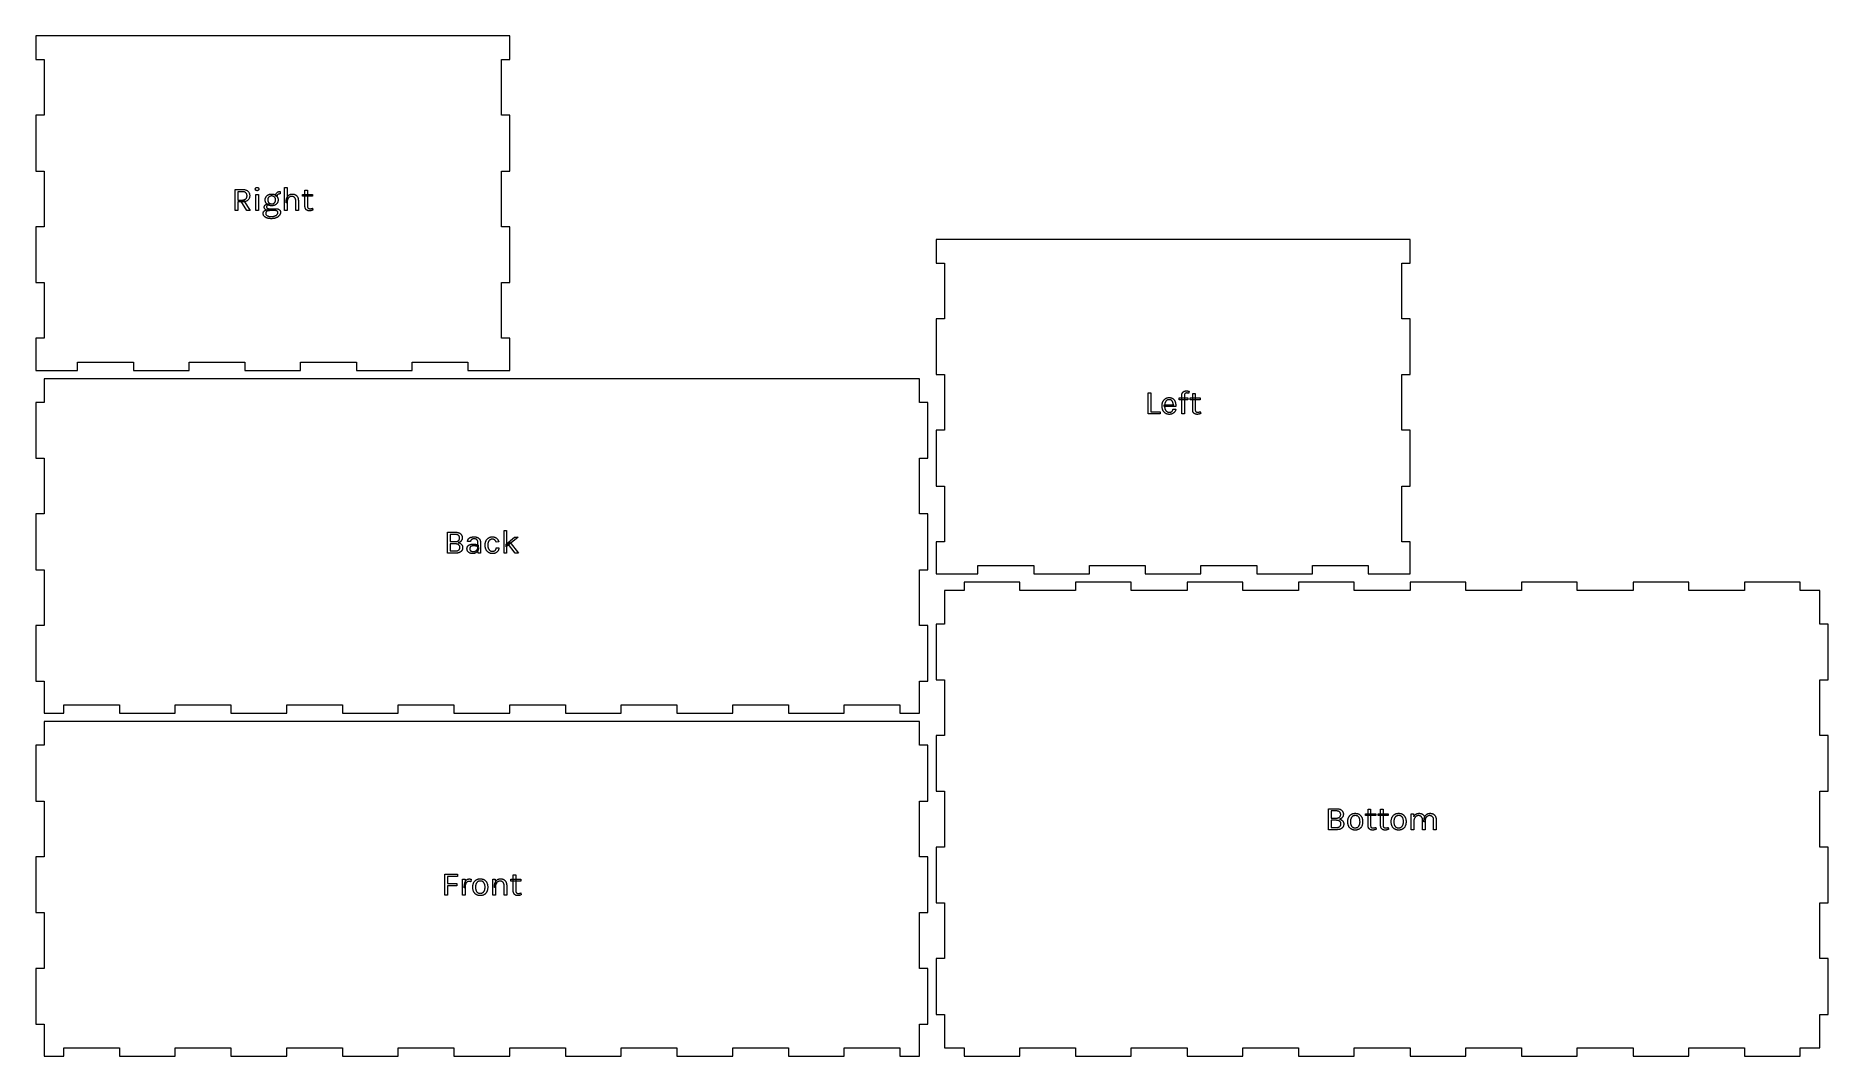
# Model space of a CAD drawing. Extents: x 0 to 643, y 0 to 366.
import ezdxf

# ---------------------------------------------------------------- set-up
doc = ezdxf.new("R2010")
doc.units = 0
doc.layers.get('0').update_dxf_attribs({"lineweight": 0})

msp = doc.modelspace()

# ---------------------------------------------------------------- linework, layer by layer
for p, q in [((3, 366), (0, 366)), ((0, 366), (0, 357.5)), ((167, 366), (3, 366)), ((170, 366), (167, 366)), ((170, 357.5), (170, 366)), ((0, 357.5), (3, 357.5)), ((3, 357.5), (3, 337.5)), ((167, 337.5), (167, 357.5)), ((167, 357.5), (170, 357.5)), ((3, 337.5), (0, 337.5)), ((0, 337.5), (0, 317.5)), ((170, 337.5), (167, 337.5)), ((170, 317.5), (170, 337.5)), ((0, 317.5), (3, 317.5)), ((3, 317.5), (3, 297.5)), ((167, 297.5), (167, 317.5)), ((167, 317.5), (170, 317.5)), ((71.485, 303.366), (71.485, 310.902)), ((71.485, 310.902), (74.113, 310.902)), ((72.421, 310.098), (72.421, 307.11)), ((74.113, 310.098), (72.421, 310.098)), ((72.421, 310.098), (72.421, 310.098)), ((74.113, 310.902), (74.365, 310.896)), ((74.271, 310.094), (74.113, 310.098)), ((74.113, 310.098), (74.113, 310.098)), ((74.422, 310.082), (74.271, 310.094)), ((74.365, 310.896), (74.604, 310.877)), ((74.564, 310.062), (74.422, 310.082)), ((74.699, 310.034), (74.564, 310.062)), ((74.604, 310.877), (74.831, 310.847)), ((74.826, 309.998), (74.699, 310.034)), ((74.946, 309.953), (74.826, 309.998)), ((74.831, 310.847), (75.045, 310.804)), ((75.057, 309.901), (74.946, 309.953)), ((75.045, 310.804), (75.246, 310.748)), ((75.161, 309.841), (75.057, 309.901)), ((75.258, 309.772), (75.161, 309.841)), ((75.246, 310.748), (75.435, 310.681)), ((75.346, 309.696), (75.258, 309.772)), ((75.426, 309.613), (75.346, 309.696)), ((75.498, 309.524), (75.426, 309.613)), ((75.435, 310.681), (75.612, 310.601)), ((75.562, 309.429), (75.498, 309.524)), ((75.617, 309.329), (75.562, 309.429)), ((75.612, 310.601), (75.776, 310.508)), ((75.663, 309.224), (75.617, 309.329)), ((75.701, 309.112), (75.663, 309.224)), ((75.731, 308.995), (75.701, 309.112)), ((75.752, 308.872), (75.731, 308.995)), ((75.765, 308.744), (75.752, 308.872)), ((75.769, 308.61), (75.765, 308.744)), ((75.776, 310.508), (75.927, 310.404)), ((75.927, 310.404), (76.066, 310.287)), ((76.066, 310.287), (76.192, 310.16)), ((76.192, 310.16), (76.305, 310.026)), ((76.305, 310.026), (76.404, 309.883)), ((76.404, 309.883), (76.49, 309.733)), ((76.49, 309.733), (76.563, 309.575)), ((76.563, 309.575), (76.623, 309.41)), ((76.623, 309.41), (76.669, 309.236)), ((76.669, 309.236), (76.702, 309.055)), ((76.702, 309.055), (76.722, 308.867)), ((76.722, 308.867), (76.729, 308.67)), ((76.729, 308.67), (76.722, 308.476)), ((76.729, 308.67), (76.729, 308.67)), ((78.739, 311.058), (78.741, 311.11)), ((78.741, 311.005), (78.739, 311.058)), ((78.739, 311.058), (78.739, 311.058)), ((78.741, 311.11), (78.746, 311.159)), ((78.746, 310.954), (78.741, 311.005)), ((78.746, 311.159), (78.754, 311.207)), ((78.754, 310.905), (78.746, 310.954)), ((78.754, 311.207), (78.766, 311.252)), ((78.766, 310.859), (78.754, 310.905)), ((78.766, 311.252), (78.781, 311.295)), ((78.781, 310.814), (78.766, 310.859)), ((78.781, 311.295), (78.799, 311.336)), ((78.799, 310.772), (78.781, 310.814)), ((78.799, 311.336), (78.821, 311.375)), ((78.821, 310.731), (78.799, 310.772)), ((78.821, 311.375), (78.847, 311.411)), ((78.847, 310.693), (78.821, 310.731)), ((78.847, 311.411), (78.875, 311.446)), ((78.875, 310.657), (78.847, 310.693)), ((78.875, 311.446), (78.907, 311.478)), ((78.907, 310.623), (78.875, 310.657)), ((78.895, 303.366), (78.895, 309.114)), ((78.895, 309.114), (79.831, 309.114)), ((78.907, 311.478), (78.942, 311.508)), ((78.942, 310.592), (78.907, 310.623)), ((78.942, 311.508), (78.979, 311.534)), ((78.979, 310.564), (78.942, 310.592)), ((78.979, 311.534), (79.019, 311.558)), ((79.019, 310.539), (78.979, 310.564)), ((79.019, 311.558), (79.061, 311.578)), ((79.061, 310.517), (79.019, 310.539)), ((79.061, 311.578), (79.105, 311.595)), ((79.105, 310.499), (79.061, 310.517)), ((79.105, 311.595), (79.152, 311.609)), ((79.152, 310.484), (79.105, 310.499)), ((79.152, 311.609), (79.201, 311.62)), ((79.201, 310.473), (79.152, 310.484)), ((79.201, 311.62), (79.253, 311.628)), ((79.253, 310.465), (79.201, 310.473)), ((79.253, 311.628), (79.307, 311.632)), ((79.307, 310.46), (79.253, 310.465)), ((79.307, 311.632), (79.363, 311.634)), ((79.363, 310.458), (79.307, 310.46)), ((79.363, 311.634), (79.363, 311.634)), ((79.363, 311.634), (79.419, 311.632)), ((79.419, 310.46), (79.363, 310.458)), ((79.363, 310.458), (79.363, 310.458)), ((79.363, 310.458), (79.363, 310.458)), ((79.419, 311.632), (79.473, 311.628)), ((79.473, 310.465), (79.419, 310.46)), ((79.473, 311.628), (79.525, 311.62)), ((79.525, 310.473), (79.473, 310.465)), ((79.525, 311.62), (79.574, 311.609)), ((79.574, 310.484), (79.525, 310.473)), ((79.574, 311.609), (79.621, 311.595)), ((79.621, 310.499), (79.574, 310.484)), ((79.621, 311.595), (79.665, 311.578)), ((79.665, 310.517), (79.621, 310.499)), ((79.665, 311.578), (79.707, 311.558)), ((79.707, 310.539), (79.665, 310.517)), ((79.707, 311.558), (79.747, 311.534)), ((79.747, 310.564), (79.707, 310.539)), ((79.747, 311.534), (79.784, 311.508)), ((79.784, 310.592), (79.747, 310.564)), ((79.784, 311.508), (79.819, 311.478)), ((79.819, 310.623), (79.784, 310.592)), ((79.819, 311.478), (79.851, 311.446)), ((79.851, 310.657), (79.819, 310.623)), ((79.831, 309.114), (79.831, 303.366)), ((79.851, 311.446), (79.879, 311.411)), ((79.879, 310.693), (79.851, 310.657)), ((79.879, 311.411), (79.905, 311.375)), ((79.905, 310.731), (79.879, 310.693)), ((79.905, 311.375), (79.927, 311.336)), ((79.927, 310.772), (79.905, 310.731)), ((79.927, 311.336), (79.945, 311.295)), ((79.945, 310.814), (79.927, 310.772)), ((79.945, 311.295), (79.96, 311.252)), ((79.96, 310.859), (79.945, 310.814)), ((79.96, 311.252), (79.972, 311.207)), ((79.972, 310.905), (79.96, 310.859)), ((79.972, 311.207), (79.98, 311.159)), ((79.98, 310.954), (79.972, 310.905)), ((79.98, 311.159), (79.985, 311.11)), ((79.985, 311.005), (79.98, 310.954)), ((79.985, 311.11), (79.987, 311.058)), ((79.987, 311.058), (79.985, 311.005)), ((79.987, 311.058), (79.987, 311.058)), ((82.859, 308.595), (82.941, 308.671)), ((82.941, 308.671), (83.027, 308.742)), ((83.027, 308.742), (83.117, 308.809)), ((83.117, 308.809), (83.212, 308.872)), ((83.212, 308.872), (83.312, 308.931)), ((83.312, 308.931), (83.416, 308.985)), ((83.416, 308.985), (83.523, 309.035)), ((83.523, 309.035), (83.634, 309.079)), ((83.634, 309.079), (83.746, 309.118)), ((83.746, 309.118), (83.861, 309.152)), ((83.861, 309.152), (83.979, 309.181)), ((83.979, 309.181), (84.1, 309.204)), ((84.1, 309.204), (84.223, 309.223)), ((84.223, 309.223), (84.348, 309.236)), ((84.348, 309.236), (84.476, 309.243)), ((84.476, 309.243), (84.607, 309.246)), ((84.607, 309.246), (84.607, 309.246)), ((84.607, 309.246), (84.734, 309.243)), ((84.734, 309.243), (84.859, 309.236)), ((84.859, 309.236), (84.982, 309.223)), ((84.982, 309.223), (85.102, 309.204)), ((85.102, 309.204), (85.22, 309.181)), ((85.22, 309.181), (85.335, 309.152)), ((85.335, 309.152), (85.448, 309.118)), ((85.448, 309.118), (85.559, 309.079)), ((85.559, 309.079), (85.668, 309.035)), ((85.668, 309.035), (85.774, 308.985)), ((85.774, 308.985), (85.877, 308.931)), ((85.877, 308.931), (85.975, 308.872)), ((85.975, 308.872), (86.07, 308.809)), ((86.049, 308.614), (86.055, 308.711)), ((86.055, 308.711), (86.065, 308.805)), ((86.065, 308.805), (86.079, 308.898)), ((86.07, 308.809), (86.16, 308.742)), ((86.079, 308.898), (86.097, 308.987)), ((86.097, 308.987), (86.118, 309.075)), ((86.118, 309.075), (86.144, 309.159)), ((86.144, 309.159), (86.174, 309.242)), ((86.16, 308.742), (86.246, 308.671)), ((86.174, 309.242), (86.207, 309.322)), ((86.207, 309.322), (86.245, 309.399)), ((86.245, 309.399), (86.286, 309.474)), ((86.246, 308.671), (86.327, 308.595)), ((86.286, 309.474), (86.331, 309.545)), ((86.331, 309.545), (86.379, 309.612)), ((86.379, 309.612), (86.43, 309.677)), ((86.43, 309.677), (86.485, 309.738)), ((86.485, 309.738), (86.543, 309.796)), ((86.537, 308.682), (86.517, 308.603)), ((86.563, 308.756), (86.537, 308.682)), ((86.543, 309.796), (86.605, 309.85)), ((86.595, 308.825), (86.563, 308.756)), ((86.632, 308.889), (86.595, 308.825)), ((86.605, 309.85), (86.669, 309.901)), ((86.675, 308.948), (86.632, 308.889)), ((86.669, 309.901), (86.737, 309.949)), ((86.724, 309.002), (86.675, 308.948)), ((86.779, 309.051), (86.724, 309.002)), ((86.737, 309.949), (86.809, 309.993)), ((86.839, 309.095), (86.779, 309.051)), ((86.809, 309.993), (86.884, 310.033)), ((86.904, 309.134), (86.839, 309.095)), ((86.884, 310.033), (86.961, 310.07)), ((86.974, 309.169), (86.904, 309.134)), ((86.961, 310.07), (87.041, 310.102)), ((87.05, 309.199), (86.974, 309.169)), ((87.041, 310.102), (87.124, 310.129)), ((87.13, 309.224), (87.05, 309.199)), ((87.124, 310.129), (87.21, 310.153)), ((87.215, 309.245), (87.13, 309.224)), ((87.21, 310.153), (87.298, 310.172)), ((87.306, 309.261), (87.215, 309.245)), ((87.298, 310.172), (87.389, 310.187)), ((87.401, 309.273), (87.306, 309.261)), ((87.389, 310.187), (87.483, 310.197)), ((87.502, 309.28), (87.401, 309.273)), ((87.483, 310.197), (87.58, 310.204)), ((87.607, 309.282), (87.502, 309.28)), ((87.58, 310.204), (87.679, 310.206)), ((87.679, 310.206), (87.607, 309.282)), ((87.679, 310.206), (87.679, 310.206)), ((89.185, 303.366), (89.185, 311.55)), ((89.185, 311.55), (90.121, 311.55)), ((90.121, 311.55), (90.121, 303.366)), ((90.514, 308.616), (90.603, 308.708)), ((90.603, 308.708), (90.697, 308.793)), ((90.697, 308.793), (90.796, 308.871)), ((90.796, 308.871), (90.9, 308.942)), ((90.9, 308.942), (91.008, 309.006)), ((91.008, 309.006), (91.12, 309.062)), ((91.12, 309.062), (91.237, 309.111)), ((91.237, 309.111), (91.358, 309.152)), ((91.358, 309.152), (91.483, 309.186)), ((91.483, 309.186), (91.613, 309.212)), ((91.613, 309.212), (91.747, 309.231)), ((91.747, 309.231), (91.886, 309.242)), ((91.886, 309.242), (92.029, 309.246)), ((92.029, 309.246), (92.029, 309.246)), ((92.029, 309.246), (92.163, 309.243)), ((92.163, 309.243), (92.292, 309.234)), ((92.292, 309.234), (92.418, 309.219)), ((92.418, 309.219), (92.54, 309.198)), ((92.54, 309.198), (92.658, 309.17)), ((92.658, 309.17), (92.772, 309.137)), ((92.772, 309.137), (92.883, 309.098)), ((92.883, 309.098), (92.989, 309.052)), ((92.989, 309.052), (93.091, 309.001)), ((93.091, 309.001), (93.19, 308.943)), ((93.19, 308.943), (93.284, 308.88)), ((93.284, 308.88), (93.374, 308.811)), ((93.374, 308.811), (93.46, 308.738)), ((93.46, 308.738), (93.54, 308.659)), ((93.54, 308.659), (93.617, 308.575)), ((95.623, 308.454), (95.623, 309.102)), ((95.623, 309.102), (99.283, 309.102)), ((96.547, 304.842), (96.547, 310.698)), ((96.547, 310.698), (97.471, 310.698)), ((97.471, 310.698), (97.471, 304.866)), ((99.283, 309.102), (99.283, 308.454)), ((72.421, 303.366), (71.485, 303.366)), ((72.421, 307.11), (74.041, 307.11)), ((74.113, 306.45), (72.421, 306.45)), ((72.421, 306.45), (72.421, 303.366)), ((72.421, 303.366), (72.421, 303.366)), ((75.709, 303.366), (73.549, 306.786)), ((73.549, 306.786), (74.569, 306.786)), ((74.041, 307.11), (74.206, 307.114)), ((74.365, 306.456), (74.113, 306.45)), ((74.113, 306.45), (74.113, 306.45)), ((74.206, 307.114), (74.363, 307.127)), ((74.363, 307.127), (74.512, 307.148)), ((74.604, 306.475), (74.365, 306.456)), ((74.512, 307.148), (74.653, 307.177)), ((74.569, 306.786), (76.921, 303.366)), ((74.831, 306.505), (74.604, 306.475)), ((74.653, 307.177), (74.786, 307.214)), ((74.786, 307.214), (74.91, 307.26)), ((75.045, 306.548), (74.831, 306.505)), ((74.91, 307.26), (75.027, 307.314)), ((75.027, 307.314), (75.135, 307.377)), ((75.246, 306.604), (75.045, 306.548)), ((75.135, 307.377), (75.236, 307.448)), ((75.236, 307.448), (75.328, 307.527)), ((75.435, 306.671), (75.246, 306.604)), ((75.328, 307.527), (75.412, 307.613)), ((75.412, 307.613), (75.487, 307.704)), ((75.612, 306.751), (75.435, 306.671)), ((75.487, 307.704), (75.553, 307.8)), ((75.553, 307.8), (75.61, 307.9)), ((75.61, 307.9), (75.659, 308.006)), ((75.776, 306.844), (75.612, 306.751)), ((75.659, 308.006), (75.698, 308.117)), ((75.698, 308.117), (75.729, 308.233)), ((76.921, 303.366), (75.709, 303.366)), ((75.729, 308.233), (75.751, 308.354)), ((75.751, 308.354), (75.765, 308.479)), ((75.765, 308.479), (75.769, 308.61)), ((75.769, 308.61), (75.769, 308.61)), ((75.927, 306.948), (75.776, 306.844)), ((76.066, 307.065), (75.927, 306.948)), ((76.192, 307.192), (76.066, 307.065)), ((76.305, 307.326), (76.192, 307.192)), ((76.404, 307.468), (76.305, 307.326)), ((76.49, 307.617), (76.404, 307.468)), ((76.563, 307.774), (76.49, 307.617)), ((76.623, 307.938), (76.563, 307.774)), ((76.669, 308.11), (76.623, 307.938)), ((76.702, 308.289), (76.669, 308.11)), ((76.722, 308.476), (76.702, 308.289)), ((76.921, 303.366), (76.921, 303.366)), ((79.831, 303.366), (78.895, 303.366)), ((79.831, 303.366), (79.831, 303.366)), ((81.547, 302.25), (81.552, 302.38)), ((81.551, 302.15), (81.547, 302.25)), ((81.547, 302.25), (81.547, 302.25)), ((81.552, 302.38), (81.567, 302.504)), ((81.567, 302.504), (81.591, 302.621)), ((81.591, 302.621), (81.625, 302.732)), ((81.625, 302.732), (81.669, 302.837)), ((81.669, 302.837), (81.723, 302.936)), ((81.723, 302.936), (81.787, 303.028)), ((81.787, 303.028), (81.86, 303.114)), ((81.86, 303.114), (81.943, 303.194)), ((81.931, 304.566), (81.933, 304.637)), ((81.933, 304.498), (81.931, 304.566)), ((81.931, 304.566), (81.931, 304.566)), ((81.933, 304.637), (81.939, 304.706)), ((81.94, 304.431), (81.933, 304.498)), ((81.939, 304.706), (81.949, 304.772)), ((81.952, 304.366), (81.94, 304.431)), ((81.943, 303.194), (82.036, 303.267)), ((81.949, 304.772), (81.964, 304.837)), ((81.967, 304.301), (81.952, 304.366)), ((81.964, 304.837), (81.982, 304.899)), ((81.988, 304.238), (81.967, 304.301)), ((81.982, 304.899), (82.004, 304.959)), ((82.013, 304.175), (81.988, 304.238)), ((82.004, 304.959), (82.031, 305.017)), ((82.043, 304.114), (82.013, 304.175)), ((82.031, 305.017), (82.062, 305.073)), ((82.036, 303.267), (82.137, 303.334)), ((82.077, 304.053), (82.043, 304.114)), ((82.062, 305.073), (82.096, 305.127)), ((82.116, 303.994), (82.077, 304.053)), ((82.096, 305.127), (82.135, 305.178)), ((82.159, 303.936), (82.116, 303.994)), ((82.135, 305.178), (82.177, 305.227)), ((82.137, 303.334), (82.243, 303.393)), ((82.207, 303.88), (82.159, 303.936)), ((82.177, 305.227), (82.222, 305.274)), ((82.258, 303.825), (82.207, 303.88)), ((82.222, 305.274), (82.268, 305.318)), ((82.243, 303.393), (82.355, 303.446)), ((82.313, 303.773), (82.258, 303.825)), ((82.267, 307.146), (82.27, 307.27)), ((82.27, 307.023), (82.267, 307.146)), ((82.267, 307.146), (82.267, 307.146)), ((82.268, 305.318), (82.318, 305.36)), ((82.27, 307.27), (82.279, 307.392)), ((82.279, 306.902), (82.27, 307.023)), ((82.279, 307.392), (82.295, 307.51)), ((82.295, 306.785), (82.279, 306.902)), ((82.295, 307.51), (82.316, 307.625)), ((82.316, 306.671), (82.295, 306.785)), ((82.373, 303.723), (82.313, 303.773)), ((82.316, 307.625), (82.344, 307.737)), ((82.344, 306.56), (82.316, 306.671)), ((82.318, 305.36), (82.37, 305.4)), ((82.344, 307.737), (82.378, 307.846)), ((82.378, 306.451), (82.344, 306.56)), ((82.355, 303.446), (82.473, 303.492)), ((82.37, 305.4), (82.424, 305.437)), ((82.436, 303.676), (82.373, 303.723)), ((82.378, 307.846), (82.418, 307.952)), ((82.418, 306.346), (82.378, 306.451)), ((82.418, 307.952), (82.465, 308.054)), ((82.465, 306.244), (82.418, 306.346)), ((82.424, 305.437), (82.481, 305.472)), ((82.503, 303.63), (82.436, 303.676)), ((82.463, 302.378), (82.459, 302.286)), ((82.459, 302.286), (82.459, 302.286)), ((82.459, 302.286), (82.464, 302.194)), ((82.473, 302.465), (82.463, 302.378)), ((82.465, 308.054), (82.517, 308.154)), ((82.517, 306.144), (82.465, 306.244)), ((82.473, 303.492), (82.596, 303.53)), ((82.491, 302.549), (82.473, 302.465)), ((82.481, 305.472), (82.54, 305.504)), ((82.516, 302.629), (82.491, 302.549)), ((82.574, 303.587), (82.503, 303.63)), ((82.547, 302.704), (82.516, 302.629)), ((82.517, 308.154), (82.576, 308.25)), ((82.576, 306.048), (82.517, 306.144)), ((82.54, 305.504), (82.602, 305.534)), ((82.586, 302.776), (82.547, 302.704)), ((82.649, 303.546), (82.574, 303.587)), ((82.576, 308.25), (82.64, 308.343)), ((82.64, 305.955), (82.576, 306.048)), ((82.632, 302.844), (82.586, 302.776)), ((82.596, 303.53), (82.725, 303.562)), ((82.602, 305.534), (82.666, 305.562)), ((82.686, 302.908), (82.632, 302.844)), ((82.64, 308.343), (82.708, 308.431)), ((82.708, 305.867), (82.64, 305.955)), ((82.727, 303.508), (82.649, 303.546)), ((82.666, 305.562), (82.732, 305.587)), ((82.746, 302.968), (82.686, 302.908)), ((82.708, 308.431), (82.781, 308.515)), ((82.781, 305.783), (82.708, 305.867)), ((82.725, 303.562), (82.86, 303.586)), ((82.81, 303.471), (82.727, 303.508)), ((82.732, 305.587), (82.799, 305.61)), ((82.813, 303.024), (82.746, 302.968)), ((82.76, 304.673), (82.759, 304.626)), ((82.759, 304.626), (82.759, 304.626)), ((82.759, 304.626), (82.761, 304.572)), ((82.764, 304.719), (82.76, 304.673)), ((82.761, 304.572), (82.768, 304.519)), ((82.77, 304.763), (82.764, 304.719)), ((82.768, 304.519), (82.78, 304.469)), ((82.779, 304.805), (82.77, 304.763)), ((82.79, 304.846), (82.779, 304.805)), ((82.78, 304.469), (82.795, 304.42)), ((82.781, 308.515), (82.859, 308.595)), ((82.859, 305.702), (82.781, 305.783)), ((82.803, 304.885), (82.79, 304.846)), ((82.795, 304.42), (82.816, 304.373)), ((82.799, 305.61), (82.867, 305.629)), ((82.819, 304.922), (82.803, 304.885)), ((82.896, 303.437), (82.81, 303.471)), ((82.887, 303.075), (82.813, 303.024)), ((82.816, 304.373), (82.841, 304.327)), ((82.838, 304.958), (82.819, 304.922)), ((82.859, 304.992), (82.838, 304.958)), ((82.841, 304.327), (82.871, 304.284)), ((82.941, 305.627), (82.859, 305.702)), ((82.882, 305.025), (82.859, 304.992)), ((82.86, 303.586), (83.001, 303.604)), ((82.867, 305.629), (82.936, 305.646)), ((82.871, 304.284), (82.905, 304.242)), ((82.907, 305.056), (82.882, 305.025)), ((82.966, 303.121), (82.887, 303.075)), ((82.986, 303.407), (82.896, 303.437)), ((82.905, 304.242), (82.944, 304.202)), ((82.934, 305.085), (82.907, 305.056)), ((82.961, 305.113), (82.934, 305.085)), ((82.936, 305.646), (83.006, 305.661)), ((83.027, 305.555), (82.941, 305.627)), ((82.944, 304.202), (82.987, 304.164)), ((82.99, 305.14), (82.961, 305.113)), ((83.052, 303.162), (82.966, 303.121)), ((83.078, 303.381), (82.986, 303.407)), ((82.987, 304.164), (83.036, 304.129)), ((83.02, 305.164), (82.99, 305.14)), ((83.001, 303.604), (83.147, 303.614)), ((83.006, 305.661), (83.077, 305.673)), ((83.051, 305.188), (83.02, 305.164)), ((83.117, 305.487), (83.027, 305.555)), ((83.036, 304.129), (83.093, 304.097)), ((83.084, 305.209), (83.051, 305.188)), ((83.143, 303.197), (83.052, 303.162)), ((83.077, 305.673), (83.149, 305.682)), ((83.174, 303.358), (83.078, 303.381)), ((83.117, 305.229), (83.084, 305.209)), ((83.093, 304.097), (83.157, 304.069)), ((83.212, 305.424), (83.117, 305.487)), ((83.152, 305.248), (83.117, 305.229)), ((83.24, 303.226), (83.143, 303.197)), ((83.147, 303.614), (83.299, 303.618)), ((83.149, 305.682), (83.222, 305.689)), ((83.188, 305.265), (83.152, 305.248)), ((83.157, 304.069), (83.229, 304.045)), ((83.273, 303.338), (83.174, 303.358)), ((83.225, 305.28), (83.188, 305.265)), ((83.207, 307.27), (83.203, 307.146)), ((83.203, 307.146), (83.203, 307.146)), ((83.203, 307.146), (83.207, 307.026)), ((83.218, 307.389), (83.207, 307.27)), ((83.207, 307.026), (83.218, 306.909)), ((83.312, 305.365), (83.212, 305.424)), ((83.237, 307.503), (83.218, 307.389)), ((83.218, 306.909), (83.237, 306.797)), ((83.222, 305.689), (83.296, 305.693)), ((83.261, 305.294), (83.225, 305.28)), ((83.229, 304.045), (83.308, 304.024)), ((83.263, 307.612), (83.237, 307.503)), ((83.237, 306.797), (83.263, 306.689)), ((83.344, 303.251), (83.24, 303.226)), ((83.298, 305.306), (83.261, 305.294)), ((83.297, 307.717), (83.263, 307.612)), ((83.263, 306.689), (83.297, 306.585)), ((83.375, 303.322), (83.273, 303.338)), ((83.296, 305.693), (83.371, 305.694)), ((83.338, 307.817), (83.297, 307.717)), ((83.297, 306.585), (83.338, 306.485)), ((83.334, 305.317), (83.298, 305.306)), ((83.299, 303.618), (83.299, 303.618)), ((83.299, 303.618), (83.815, 303.294)), ((83.308, 304.024), (83.395, 304.008)), ((83.416, 305.31), (83.312, 305.365)), ((83.37, 305.326), (83.334, 305.317)), ((83.387, 307.912), (83.338, 307.817)), ((83.338, 306.485), (83.387, 306.389)), ((83.453, 303.27), (83.344, 303.251)), ((83.407, 305.333), (83.37, 305.326)), ((83.371, 305.694), (83.371, 305.694)), ((83.371, 305.694), (83.551, 305.346)), ((83.48, 303.31), (83.375, 303.322)), ((83.443, 308.002), (83.387, 307.912)), ((83.387, 306.389), (83.443, 306.297)), ((83.395, 304.008), (83.488, 303.995)), ((83.443, 305.339), (83.407, 305.333)), ((83.523, 305.26), (83.416, 305.31)), ((83.507, 308.088), (83.443, 308.002)), ((83.443, 306.297), (83.507, 306.21)), ((83.479, 305.343), (83.443, 305.339)), ((83.568, 303.283), (83.453, 303.27)), ((83.515, 305.345), (83.479, 305.343)), ((83.589, 303.301), (83.48, 303.31)), ((83.488, 303.995), (83.59, 303.985)), ((83.578, 308.169), (83.507, 308.088)), ((83.507, 306.21), (83.578, 306.126)), ((83.551, 305.346), (83.515, 305.345)), ((83.634, 305.215), (83.523, 305.26)), ((83.688, 303.291), (83.568, 303.283)), ((83.656, 308.244), (83.578, 308.169)), ((83.578, 306.126), (83.656, 306.048)), ((83.7, 303.296), (83.589, 303.301)), ((83.59, 303.985), (83.699, 303.98)), ((83.746, 305.175), (83.634, 305.215)), ((83.739, 308.31), (83.656, 308.244)), ((83.656, 306.048), (83.739, 305.979)), ((83.815, 303.294), (83.688, 303.291)), ((83.699, 303.98), (83.815, 303.978)), ((83.815, 303.294), (83.7, 303.296)), ((83.828, 308.369), (83.739, 308.31)), ((83.739, 305.979), (83.828, 305.918)), ((83.861, 305.141), (83.746, 305.175)), ((83.815, 303.978), (83.815, 303.978)), ((83.815, 303.978), (86.047, 303.978)), ((86.047, 303.294), (83.815, 303.294)), ((83.923, 308.421), (83.828, 308.369)), ((83.828, 305.918), (83.923, 305.865)), ((83.979, 305.112), (83.861, 305.141)), ((84.023, 308.464), (83.923, 308.421)), ((83.923, 305.865), (84.023, 305.82)), ((84.1, 305.088), (83.979, 305.112)), ((84.128, 308.499), (84.023, 308.464)), ((84.023, 305.82), (84.128, 305.783)), ((84.223, 305.07), (84.1, 305.088)), ((84.24, 308.527), (84.128, 308.499)), ((84.128, 305.783), (84.24, 305.755)), ((84.348, 305.057), (84.223, 305.07)), ((84.357, 308.546), (84.24, 308.527)), ((84.24, 305.755), (84.357, 305.734)), ((84.476, 305.049), (84.348, 305.057)), ((84.479, 308.558), (84.357, 308.546)), ((84.357, 305.734), (84.479, 305.722)), ((84.607, 305.046), (84.476, 305.049)), ((84.607, 308.562), (84.479, 308.558)), ((84.479, 305.722), (84.607, 305.718)), ((84.736, 308.558), (84.607, 308.562)), ((84.607, 308.562), (84.607, 308.562)), ((84.607, 305.718), (84.736, 305.722)), ((84.607, 305.718), (84.607, 305.718)), ((84.607, 305.718), (84.607, 305.718)), ((84.734, 305.049), (84.607, 305.046)), ((84.607, 305.046), (84.607, 305.046)), ((84.607, 305.046), (84.607, 305.046)), ((84.859, 305.057), (84.734, 305.049)), ((84.859, 308.546), (84.736, 308.558)), ((84.736, 305.722), (84.859, 305.734)), ((84.977, 308.527), (84.859, 308.546)), ((84.859, 305.734), (84.977, 305.755)), ((84.982, 305.07), (84.859, 305.057)), ((85.088, 308.499), (84.977, 308.527)), ((84.977, 305.755), (85.088, 305.783)), ((85.102, 305.088), (84.982, 305.07)), ((85.194, 308.464), (85.088, 308.499)), ((85.088, 305.783), (85.194, 305.82)), ((85.22, 305.112), (85.102, 305.088)), ((85.293, 308.421), (85.194, 308.464)), ((85.194, 305.82), (85.293, 305.865)), ((85.335, 305.141), (85.22, 305.112)), ((85.387, 308.369), (85.293, 308.421)), ((85.293, 305.865), (85.387, 305.918)), ((85.448, 305.175), (85.335, 305.141)), ((85.475, 308.31), (85.387, 308.369)), ((85.387, 305.918), (85.475, 305.979)), ((85.559, 305.215), (85.448, 305.175)), ((85.557, 308.244), (85.475, 308.31)), ((85.475, 305.979), (85.557, 306.048)), ((85.633, 308.169), (85.557, 308.244)), ((85.557, 306.048), (85.633, 306.126)), ((85.668, 305.26), (85.559, 305.215)), ((85.703, 308.088), (85.633, 308.169)), ((85.633, 306.126), (85.703, 306.21)), ((85.774, 305.31), (85.668, 305.26)), ((85.765, 308.002), (85.703, 308.088)), ((85.703, 306.21), (85.765, 306.297)), ((85.82, 307.912), (85.765, 308.002)), ((85.765, 306.297), (85.82, 306.389)), ((85.877, 305.365), (85.774, 305.31)), ((85.867, 307.817), (85.82, 307.912)), ((85.82, 306.389), (85.867, 306.485)), ((85.907, 307.717), (85.867, 307.817)), ((85.867, 306.485), (85.907, 306.585)), ((85.975, 305.424), (85.877, 305.365)), ((85.94, 307.612), (85.907, 307.717)), ((85.907, 306.585), (85.94, 306.689)), ((85.966, 307.503), (85.94, 307.612)), ((85.94, 306.689), (85.966, 306.797)), ((85.984, 307.389), (85.966, 307.503)), ((85.966, 306.797), (85.984, 306.909)), ((86.07, 305.487), (85.975, 305.424)), ((85.995, 307.27), (85.984, 307.389)), ((85.984, 306.909), (85.995, 307.026)), ((85.999, 307.146), (85.995, 307.27)), ((85.995, 307.026), (85.999, 307.146)), ((85.999, 307.146), (85.999, 307.146)), ((86.047, 308.514), (86.049, 308.614)), ((86.491, 308.334), (86.047, 308.514)), ((86.047, 303.978), (86.206, 303.975)), ((86.127, 303.292), (86.047, 303.294)), ((86.047, 303.294), (86.047, 303.294)), ((86.16, 305.555), (86.07, 305.487)), ((86.202, 303.286), (86.127, 303.292)), ((86.246, 305.627), (86.16, 305.555)), ((86.273, 303.276), (86.202, 303.286)), ((86.206, 303.975), (86.357, 303.964)), ((86.327, 305.702), (86.246, 305.627)), ((86.34, 303.263), (86.273, 303.276)), ((86.327, 308.595), (86.405, 308.515)), ((86.405, 305.783), (86.327, 305.702)), ((86.403, 303.245), (86.34, 303.263)), ((86.357, 303.964), (86.502, 303.947)), ((86.461, 303.224), (86.403, 303.245)), ((86.405, 308.515), (86.478, 308.431)), ((86.478, 305.867), (86.405, 305.783)), ((86.515, 303.198), (86.461, 303.224)), ((86.478, 308.431), (86.546, 308.343)), ((86.546, 305.955), (86.478, 305.867)), ((86.494, 308.429), (86.491, 308.334)), ((86.491, 308.334), (86.491, 308.334)), ((86.491, 308.334), (86.491, 308.334)), ((86.503, 308.518), (86.494, 308.429)), ((86.502, 303.947), (86.64, 303.923)), ((86.517, 308.603), (86.503, 308.518)), ((86.565, 303.169), (86.515, 303.198)), ((86.546, 308.343), (86.611, 308.25)), ((86.611, 306.048), (86.546, 305.955)), ((86.611, 303.136), (86.565, 303.169)), ((86.611, 308.25), (86.67, 308.154)), ((86.67, 306.144), (86.611, 306.048)), ((86.653, 303.099), (86.611, 303.136)), ((86.64, 303.923), (86.771, 303.892)), ((86.691, 303.059), (86.653, 303.099)), ((86.67, 308.154), (86.723, 308.054)), ((86.723, 306.244), (86.67, 306.144)), ((86.724, 303.018), (86.691, 303.059)), ((86.723, 308.054), (86.77, 307.952)), ((86.77, 306.346), (86.723, 306.244)), ((86.754, 302.975), (86.724, 303.018)), ((86.742, 302.192), (86.775, 302.263)), ((86.78, 302.931), (86.754, 302.975)), ((86.77, 307.952), (86.811, 307.846)), ((86.811, 306.451), (86.77, 306.346)), ((86.771, 303.892), (86.895, 303.855)), ((86.775, 302.263), (86.803, 302.335)), ((86.802, 302.885), (86.78, 302.931)), ((86.819, 302.838), (86.802, 302.885)), ((86.803, 302.335), (86.824, 302.408)), ((86.811, 307.846), (86.845, 307.737)), ((86.845, 306.56), (86.811, 306.451)), ((86.833, 302.789), (86.819, 302.838)), ((86.824, 302.408), (86.839, 302.482)), ((86.843, 302.739), (86.833, 302.789)), ((86.839, 302.482), (86.848, 302.558)), ((86.849, 302.687), (86.843, 302.739)), ((86.845, 307.737), (86.873, 307.625)), ((86.873, 306.671), (86.845, 306.56)), ((86.848, 302.558), (86.851, 302.634)), ((86.851, 302.634), (86.849, 302.687)), ((86.851, 302.634), (86.851, 302.634)), ((86.873, 307.625), (86.895, 307.51)), ((86.895, 306.785), (86.873, 306.671)), ((86.895, 307.51), (86.911, 307.392)), ((86.911, 306.902), (86.895, 306.785)), ((86.895, 303.855), (87.012, 303.81)), ((86.911, 307.392), (86.92, 307.27)), ((86.92, 307.023), (86.911, 306.902)), ((86.92, 307.27), (86.923, 307.146)), ((86.923, 307.146), (86.92, 307.023)), ((86.923, 307.146), (86.923, 307.146)), ((87.012, 303.81), (87.122, 303.759)), ((87.122, 303.759), (87.226, 303.701)), ((87.226, 303.701), (87.322, 303.636)), ((87.322, 303.636), (87.41, 303.565)), ((87.41, 303.565), (87.489, 303.488)), ((87.489, 303.488), (87.559, 303.406)), ((87.559, 303.406), (87.62, 303.319)), ((87.62, 303.319), (87.671, 303.226)), ((87.671, 303.226), (87.713, 303.128)), ((87.723, 302.238), (87.686, 302.129)), ((87.713, 303.128), (87.745, 303.025)), ((87.751, 302.348), (87.723, 302.238)), ((87.745, 303.025), (87.768, 302.916)), ((87.771, 302.458), (87.751, 302.348)), ((87.768, 302.916), (87.782, 302.802)), ((87.783, 302.57), (87.771, 302.458)), ((87.782, 302.802), (87.787, 302.682)), ((87.787, 302.682), (87.783, 302.57)), ((87.787, 302.682), (87.787, 302.682)), ((90.121, 303.366), (89.185, 303.366)), ((89.761, 306.078), (89.764, 306.275)), ((90.121, 306.078), (89.761, 306.078)), ((89.764, 306.275), (89.772, 306.467)), ((89.772, 306.467), (89.785, 306.653)), ((89.785, 306.653), (89.803, 306.833)), ((89.803, 306.833), (89.827, 307.007)), ((89.827, 307.007), (89.856, 307.175)), ((89.856, 307.175), (89.89, 307.337)), ((89.89, 307.337), (89.93, 307.493)), ((89.93, 307.493), (89.975, 307.643)), ((89.975, 307.643), (90.025, 307.788)), ((90.025, 307.788), (90.08, 307.926)), ((90.08, 307.926), (90.14, 308.058)), ((90.123, 306.221), (90.121, 306.078)), ((90.121, 306.078), (90.121, 306.078)), ((90.121, 303.366), (90.121, 303.366)), ((90.129, 306.36), (90.123, 306.221)), ((90.139, 306.496), (90.129, 306.36)), ((90.154, 306.627), (90.139, 306.496)), ((90.14, 308.058), (90.205, 308.183)), ((90.172, 306.754), (90.154, 306.627)), ((90.194, 306.877), (90.172, 306.754)), ((90.221, 306.996), (90.194, 306.877)), ((90.205, 308.183), (90.275, 308.301)), ((90.252, 307.111), (90.221, 306.996)), ((90.286, 307.222), (90.252, 307.111)), ((90.275, 308.301), (90.35, 308.413)), ((90.325, 307.329), (90.286, 307.222)), ((90.368, 307.432), (90.325, 307.329)), ((90.35, 308.413), (90.429, 308.518)), ((90.414, 307.529), (90.368, 307.432)), ((90.463, 307.622), (90.414, 307.529)), ((90.429, 308.518), (90.514, 308.616)), ((90.516, 307.71), (90.463, 307.622)), ((90.573, 307.793), (90.516, 307.71)), ((90.632, 307.872), (90.573, 307.793)), ((90.696, 307.945), (90.632, 307.872)), ((90.763, 308.013), (90.696, 307.945)), ((90.833, 308.077), (90.763, 308.013)), ((90.907, 308.136), (90.833, 308.077)), ((90.984, 308.19), (90.907, 308.136)), ((91.064, 308.238), (90.984, 308.19)), ((91.146, 308.28), (91.064, 308.238)), ((91.231, 308.316), (91.146, 308.28)), ((91.32, 308.348), (91.231, 308.316)), ((91.41, 308.373), (91.32, 308.348)), ((91.504, 308.393), (91.41, 308.373)), ((91.6, 308.407), (91.504, 308.393)), ((91.699, 308.415), (91.6, 308.407)), ((91.801, 308.418), (91.699, 308.415)), ((91.934, 308.414), (91.801, 308.418)), ((91.801, 308.418), (91.801, 308.418)), ((92.061, 308.401), (91.934, 308.414)), ((92.182, 308.379), (92.061, 308.401)), ((92.298, 308.349), (92.182, 308.379)), ((92.408, 308.311), (92.298, 308.349)), ((92.512, 308.264), (92.408, 308.311)), ((92.611, 308.208), (92.512, 308.264)), ((92.703, 308.143), (92.611, 308.208)), ((92.791, 308.071), (92.703, 308.143)), ((92.872, 307.989), (92.791, 308.071)), ((92.947, 307.899), (92.872, 307.989)), ((93.013, 307.802), (92.947, 307.899)), ((93.072, 307.696), (93.013, 307.802)), ((93.124, 307.583), (93.072, 307.696)), ((93.167, 307.462), (93.124, 307.583)), ((93.202, 307.333), (93.167, 307.462)), ((93.23, 307.196), (93.202, 307.333)), ((93.249, 307.051), (93.23, 307.196)), ((93.261, 306.898), (93.249, 307.051)), ((93.265, 306.738), (93.261, 306.898)), ((93.265, 303.366), (93.265, 306.738)), ((94.189, 303.366), (93.265, 303.366)), ((93.617, 308.575), (93.689, 308.485)), ((93.689, 308.485), (93.756, 308.391)), ((93.756, 308.391), (93.819, 308.291)), ((93.819, 308.291), (93.877, 308.186)), ((93.877, 308.186), (93.931, 308.076)), ((93.931, 308.076), (93.98, 307.961)), ((93.98, 307.961), (94.024, 307.842)), ((94.024, 307.842), (94.063, 307.719)), ((94.063, 307.719), (94.096, 307.591)), ((94.096, 307.591), (94.124, 307.459)), ((94.124, 307.459), (94.148, 307.324)), ((94.148, 307.324), (94.166, 307.183)), ((94.166, 307.183), (94.179, 307.039)), ((94.179, 307.039), (94.186, 306.891)), ((94.186, 306.891), (94.189, 306.738)), ((94.189, 306.738), (94.189, 306.738)), ((94.189, 306.738), (94.189, 303.366)), ((94.189, 303.366), (94.189, 303.366)), ((99.283, 308.454), (95.623, 308.454)), ((96.549, 304.736), (96.547, 304.842)), ((96.547, 304.842), (96.547, 304.842)), ((96.556, 304.633), (96.549, 304.736)), ((96.566, 304.534), (96.556, 304.633)), ((96.582, 304.439), (96.566, 304.534)), ((96.601, 304.347), (96.582, 304.439)), ((96.625, 304.259), (96.601, 304.347)), ((96.653, 304.174), (96.625, 304.259)), ((96.685, 304.093), (96.653, 304.174)), ((96.722, 304.016), (96.685, 304.093)), ((96.763, 303.942), (96.722, 304.016)), ((96.808, 303.872), (96.763, 303.942)), ((96.856, 303.805), (96.808, 303.872)), ((96.907, 303.742), (96.856, 303.805)), ((96.961, 303.683), (96.907, 303.742)), ((97.018, 303.627), (96.961, 303.683)), ((97.078, 303.575), (97.018, 303.627)), ((97.142, 303.526), (97.078, 303.575)), ((97.208, 303.481), (97.142, 303.526)), ((97.278, 303.44), (97.208, 303.481)), ((97.351, 303.402), (97.278, 303.44)), ((97.426, 303.368), (97.351, 303.402)), ((97.504, 303.337), (97.426, 303.368)), ((97.471, 304.866), (97.479, 304.697)), ((97.479, 304.697), (97.504, 304.546)), ((97.504, 304.546), (97.546, 304.413)), ((97.583, 303.31), (97.504, 303.337)), ((97.546, 304.413), (97.603, 304.298)), ((97.664, 303.287), (97.583, 303.31)), ((97.603, 304.298), (97.678, 304.2)), ((97.747, 303.267), (97.664, 303.287)), ((97.678, 304.2), (97.769, 304.12)), ((97.832, 303.251), (97.747, 303.267)), ((97.769, 304.12), (97.877, 304.058)), ((97.919, 303.238), (97.832, 303.251)), ((97.877, 304.058), (98.001, 304.014)), ((98.008, 303.229), (97.919, 303.238)), ((98.001, 304.014), (98.142, 303.987)), ((98.098, 303.224), (98.008, 303.229)), ((98.191, 303.222), (98.098, 303.224)), ((98.142, 303.987), (98.299, 303.978)), ((98.256, 303.223), (98.191, 303.222)), ((98.191, 303.222), (98.191, 303.222)), ((98.191, 303.222), (98.191, 303.222)), ((98.32, 303.225), (98.256, 303.223)), ((98.299, 303.978), (98.348, 303.979)), ((98.299, 303.978), (98.299, 303.978)), ((98.384, 303.23), (98.32, 303.225)), ((98.348, 303.979), (98.397, 303.98)), ((98.447, 303.235), (98.384, 303.23)), ((98.397, 303.98), (98.445, 303.983)), ((98.445, 303.983), (98.493, 303.987)), ((98.51, 303.243), (98.447, 303.235)), ((98.493, 303.987), (98.541, 303.991)), ((98.572, 303.252), (98.51, 303.243)), ((98.541, 303.991), (98.589, 303.997)), ((98.634, 303.263), (98.572, 303.252)), ((98.589, 303.997), (98.636, 304.004)), ((98.696, 303.276), (98.634, 303.263)), ((98.636, 304.004), (98.683, 304.013)), ((98.683, 304.013), (98.73, 304.022)), ((98.757, 303.29), (98.696, 303.276)), ((98.73, 304.022), (98.776, 304.032)), ((98.818, 303.306), (98.757, 303.29)), ((98.776, 304.032), (98.823, 304.043)), ((98.879, 303.323), (98.818, 303.306)), ((98.823, 304.043), (98.871, 304.056)), ((98.871, 304.056), (98.92, 304.069)), ((98.939, 303.342), (98.879, 303.323)), ((98.92, 304.069), (98.97, 304.084)), ((99, 303.361), (98.939, 303.342)), ((98.97, 304.084), (99.021, 304.099)), ((99.061, 303.381), (99, 303.361)), ((99.021, 304.099), (99.074, 304.116)), ((99.122, 303.402), (99.061, 303.381)), ((99.074, 304.116), (99.127, 304.134)), ((99.183, 303.424), (99.122, 303.402)), ((99.127, 304.134), (99.182, 304.153)), ((99.182, 304.153), (99.238, 304.173)), ((99.244, 303.447), (99.183, 303.424)), ((99.238, 304.173), (99.295, 304.194)), ((99.305, 303.471), (99.244, 303.447)), ((99.283, 308.454), (99.283, 308.454)), ((99.295, 304.194), (99.295, 304.194)), ((99.295, 304.194), (99.427, 303.522)), ((99.366, 303.496), (99.305, 303.471)), ((99.427, 303.522), (99.366, 303.496)), ((3, 297.5), (0, 297.5)), ((0, 297.5), (0, 277.5)), ((81.561, 302.052), (81.551, 302.15)), ((81.579, 301.955), (81.561, 302.052)), ((81.604, 301.861), (81.579, 301.955)), ((81.636, 301.768), (81.604, 301.861)), ((81.676, 301.677), (81.636, 301.768)), ((81.722, 301.587), (81.676, 301.677)), ((81.775, 301.499), (81.722, 301.587)), ((81.836, 301.413), (81.775, 301.499)), ((81.904, 301.329), (81.836, 301.413)), ((81.978, 301.247), (81.904, 301.329)), ((82.058, 301.169), (81.978, 301.247)), ((82.144, 301.094), (82.058, 301.169)), ((82.236, 301.022), (82.144, 301.094)), ((82.334, 300.954), (82.236, 301.022)), ((82.437, 300.889), (82.334, 300.954)), ((82.546, 300.828), (82.437, 300.889)), ((82.464, 302.194), (82.479, 302.105)), ((82.479, 302.105), (82.504, 302.018)), ((82.504, 302.018), (82.54, 301.935)), ((82.54, 301.935), (82.585, 301.854)), ((82.661, 300.769), (82.546, 300.828)), ((82.585, 301.854), (82.64, 301.776)), ((82.64, 301.776), (82.706, 301.701)), ((82.782, 300.714), (82.661, 300.769)), ((82.706, 301.701), (82.782, 301.629)), ((82.782, 301.629), (82.867, 301.56)), ((82.909, 300.663), (82.782, 300.714)), ((82.867, 301.56), (82.963, 301.494)), ((83.041, 300.616), (82.909, 300.663)), ((82.963, 301.494), (83.068, 301.432)), ((83.178, 300.573), (83.041, 300.616)), ((83.068, 301.432), (83.183, 301.377)), ((83.319, 300.536), (83.178, 300.573)), ((83.183, 301.377), (83.308, 301.329)), ((83.308, 301.329), (83.441, 301.287)), ((83.465, 300.504), (83.319, 300.536)), ((83.441, 301.287), (83.584, 301.251)), ((83.615, 300.476), (83.465, 300.504)), ((83.584, 301.251), (83.736, 301.222)), ((83.771, 300.454), (83.615, 300.476)), ((83.736, 301.222), (83.898, 301.199)), ((83.931, 300.436), (83.771, 300.454)), ((83.898, 301.199), (84.069, 301.183)), ((84.096, 300.424), (83.931, 300.436)), ((84.069, 301.183), (84.249, 301.173)), ((84.265, 300.416), (84.096, 300.424)), ((84.249, 301.173), (84.439, 301.17)), ((84.439, 300.414), (84.265, 300.416)), ((84.439, 301.17), (84.581, 301.172)), ((84.439, 301.17), (84.439, 301.17)), ((84.645, 300.417), (84.439, 300.414)), ((84.439, 300.414), (84.439, 300.414)), ((84.439, 300.414), (84.439, 300.414)), ((84.581, 301.172), (84.72, 301.178)), ((84.845, 300.427), (84.645, 300.417)), ((84.72, 301.178), (84.855, 301.189)), ((85.039, 300.444), (84.845, 300.427)), ((84.855, 301.189), (84.987, 301.203)), ((84.987, 301.203), (85.115, 301.222)), ((85.227, 300.467), (85.039, 300.444)), ((85.115, 301.222), (85.239, 301.245)), ((85.409, 300.497), (85.227, 300.467)), ((85.239, 301.245), (85.36, 301.271)), ((85.36, 301.271), (85.478, 301.302)), ((85.586, 300.534), (85.409, 300.497)), ((85.478, 301.302), (85.592, 301.338)), ((85.757, 300.577), (85.586, 300.534)), ((85.592, 301.338), (85.702, 301.377)), ((85.702, 301.377), (85.808, 301.42)), ((85.921, 300.627), (85.757, 300.577)), ((85.808, 301.42), (85.91, 301.465)), ((85.91, 301.465), (86.006, 301.513)), ((86.08, 300.684), (85.921, 300.627)), ((86.006, 301.513), (86.098, 301.563)), ((86.233, 300.747), (86.08, 300.684)), ((86.098, 301.563), (86.185, 301.615)), ((86.185, 301.615), (86.267, 301.671)), ((86.38, 300.815), (86.233, 300.747)), ((86.267, 301.671), (86.345, 301.729)), ((86.345, 301.729), (86.417, 301.789)), ((86.519, 300.888), (86.38, 300.815)), ((86.417, 301.789), (86.485, 301.852)), ((86.485, 301.852), (86.548, 301.917)), ((86.652, 300.964), (86.519, 300.888)), ((86.548, 301.917), (86.606, 301.984)), ((86.606, 301.984), (86.657, 302.052)), ((86.777, 301.043), (86.652, 300.964)), ((86.657, 302.052), (86.703, 302.121)), ((86.703, 302.121), (86.742, 302.192)), ((86.896, 301.127), (86.777, 301.043)), ((87.008, 301.214), (86.896, 301.127)), ((87.112, 301.304), (87.008, 301.214)), ((87.21, 301.399), (87.112, 301.304)), ((87.301, 301.497), (87.21, 301.399)), ((87.385, 301.599), (87.301, 301.497)), ((87.461, 301.703), (87.385, 301.599)), ((87.53, 301.808), (87.461, 301.703)), ((87.59, 301.914), (87.53, 301.808)), ((87.642, 302.021), (87.59, 301.914)), ((87.686, 302.129), (87.642, 302.021)), ((170, 297.5), (167, 297.5)), ((170, 277.5), (170, 297.5)), ((326, 293), (323, 293)), ((323, 293), (323, 284.5)), ((490, 293), (326, 293)), ((493, 293), (490, 293)), ((493, 284.5), (493, 293)), ((323, 284.5), (326, 284.5)), ((326, 284.5), (326, 264.5)), ((490, 264.5), (490, 284.5)), ((490, 284.5), (493, 284.5)), ((0, 277.5), (3, 277.5)), ((3, 277.5), (3, 257.5)), ((167, 257.5), (167, 277.5)), ((167, 277.5), (170, 277.5)), ((326, 264.5), (323, 264.5)), ((323, 264.5), (323, 244.5)), ((493, 264.5), (490, 264.5)), ((493, 244.5), (493, 264.5)), ((3, 257.5), (0, 257.5)), ((0, 257.5), (0, 249)), ((170, 257.5), (167, 257.5)), ((170, 249), (170, 257.5)), ((0, 249), (0, 246)), ((0, 246), (3, 246)), ((3, 246), (15, 246)), ((15, 246), (15, 249)), ((15, 249), (35, 249)), ((35, 249), (35, 246)), ((35, 246), (55, 246)), ((55, 246), (55, 249)), ((55, 249), (75, 249)), ((75, 249), (75, 246)), ((75, 246), (95, 246)), ((95, 246), (95, 249)), ((95, 249), (115, 249)), ((115, 249), (115, 246)), ((115, 246), (135, 246)), ((135, 246), (135, 249)), ((135, 249), (155, 249)), ((155, 249), (155, 246)), ((155, 246), (167, 246)), ((167, 246), (170, 246)), ((170, 246), (170, 249)), ((323, 244.5), (326, 244.5)), ((326, 244.5), (326, 224.5)), ((490, 224.5), (490, 244.5)), ((490, 244.5), (493, 244.5)), ((317, 243), (3, 243)), ((3, 243), (3, 234.5)), ((317, 234.5), (317, 243)), ((411.276, 237.848), (411.318, 237.923)), ((411.318, 237.923), (411.363, 237.994)), ((411.363, 237.994), (411.412, 238.061)), ((411.412, 238.061), (411.463, 238.124)), ((411.463, 238.124), (411.517, 238.183)), ((411.517, 238.183), (411.575, 238.239)), ((411.575, 238.239), (411.635, 238.291)), ((411.635, 238.291), (411.698, 238.339)), ((411.698, 238.339), (411.764, 238.383)), ((411.764, 238.383), (411.834, 238.423)), ((411.834, 238.423), (411.906, 238.46)), ((411.906, 238.46), (411.981, 238.493)), ((411.981, 238.493), (412.057, 238.523)), ((412.057, 238.523), (412.135, 238.549)), ((412.135, 238.549), (412.215, 238.571)), ((412.215, 238.571), (412.297, 238.59)), ((412.297, 238.59), (412.38, 238.606)), ((412.38, 238.606), (412.465, 238.618)), ((412.465, 238.618), (412.552, 238.627)), ((412.552, 238.627), (412.641, 238.632)), ((412.641, 238.632), (412.731, 238.634)), ((412.731, 238.634), (412.731, 238.634)), ((412.731, 238.634), (412.78, 238.634)), ((412.78, 238.634), (412.83, 238.633)), ((412.83, 238.633), (412.879, 238.631)), ((412.879, 238.631), (412.929, 238.628)), ((412.929, 238.628), (412.979, 238.625)), ((412.979, 238.625), (413.029, 238.621)), ((413.029, 238.621), (413.08, 238.616)), ((413.08, 238.616), (413.13, 238.611)), ((413.13, 238.611), (413.181, 238.605)), ((413.181, 238.605), (413.232, 238.598)), ((413.232, 238.598), (413.283, 238.59)), ((413.283, 238.59), (413.334, 238.582)), ((413.334, 238.582), (413.385, 238.573)), ((413.385, 238.573), (413.436, 238.563)), ((413.436, 238.563), (413.486, 238.553)), ((413.486, 238.553), (413.537, 238.542)), ((413.537, 238.542), (413.588, 238.53)), ((413.739, 238.49), (413.559, 237.746)), ((413.588, 238.53), (413.638, 238.517)), ((413.638, 238.517), (413.689, 238.504)), ((413.689, 238.504), (413.739, 238.49)), ((413.739, 238.49), (413.739, 238.49)), ((3, 234.5), (0, 234.5)), ((0, 234.5), (0, 214.5)), ((320, 234.5), (317, 234.5)), ((320, 214.5), (320, 234.5)), ((399.015, 237.902), (399.951, 237.902)), ((399.015, 230.366), (399.015, 237.902)), ((399.015, 237.902), (399.015, 237.902)), ((399.951, 237.902), (399.951, 231.182)), ((404.025, 233.222), (404.028, 233.408)), ((404.028, 233.048), (404.025, 233.222)), ((404.025, 233.222), (404.025, 233.222)), ((404.028, 233.408), (404.038, 233.588)), ((404.039, 232.877), (404.028, 233.048)), ((404.038, 233.588), (404.055, 233.763)), ((404.056, 232.711), (404.039, 232.877)), ((404.055, 233.763), (404.079, 233.933)), ((404.079, 232.549), (404.056, 232.711)), ((404.079, 233.933), (404.109, 234.098)), ((404.11, 232.391), (404.079, 232.549)), ((404.109, 234.098), (404.146, 234.257)), ((404.147, 232.237), (404.11, 232.391)), ((404.146, 234.257), (404.19, 234.411)), ((404.191, 232.087), (404.147, 232.237)), ((404.19, 234.411), (404.24, 234.56)), ((404.242, 231.941), (404.191, 232.087)), ((404.24, 234.56), (404.297, 234.704)), ((404.3, 231.8), (404.242, 231.941)), ((404.297, 234.704), (404.361, 234.842)), ((404.364, 231.662), (404.3, 231.8)), ((404.361, 234.842), (404.431, 234.974)), ((404.434, 231.529), (404.364, 231.662)), ((404.431, 234.974), (404.505, 235.101)), ((404.509, 231.403), (404.434, 231.529)), ((404.505, 235.101), (404.585, 235.22)), ((404.585, 235.22), (404.67, 235.334)), ((404.67, 235.334), (404.759, 235.441)), ((404.759, 235.441), (404.854, 235.542)), ((404.781, 233.078), (404.781, 233.654)), ((404.781, 233.654), (408.315, 233.654)), ((408.933, 233.078), (404.781, 233.078)), ((404.854, 235.542), (404.953, 235.637)), ((404.953, 235.637), (405.058, 235.725)), ((404.963, 233.58), (404.961, 233.474)), ((404.961, 233.474), (404.961, 233.474)), ((404.961, 233.474), (404.961, 233.09)), ((404.961, 233.09), (404.963, 232.971)), ((404.968, 233.685), (404.963, 233.58)), ((404.963, 232.971), (404.968, 232.855)), ((404.978, 233.788), (404.968, 233.685)), ((404.968, 232.855), (404.977, 232.741)), ((404.977, 232.741), (404.99, 232.63)), ((404.991, 233.889), (404.978, 233.788)), ((404.99, 232.63), (405.007, 232.522)), ((405.007, 233.989), (404.991, 233.889)), ((405.028, 234.088), (405.007, 233.989)), ((405.007, 232.522), (405.027, 232.415)), ((405.027, 232.415), (405.051, 232.312)), ((405.052, 234.185), (405.028, 234.088)), ((405.051, 232.312), (405.078, 232.211)), ((405.08, 234.28), (405.052, 234.185)), ((405.058, 235.725), (405.167, 235.807)), ((405.078, 232.211), (405.109, 232.112)), ((405.112, 234.374), (405.08, 234.28)), ((405.109, 232.112), (405.144, 232.016)), ((405.147, 234.467), (405.112, 234.374)), ((405.144, 232.016), (405.182, 231.923)), ((405.186, 234.557), (405.147, 234.467)), ((405.167, 235.807), (405.282, 235.883)), ((405.182, 231.923), (405.225, 231.834)), ((405.229, 234.644), (405.186, 234.557)), ((405.225, 231.834), (405.27, 231.749)), ((405.275, 234.726), (405.229, 234.644)), ((405.27, 231.749), (405.32, 231.668)), ((405.326, 234.806), (405.275, 234.726)), ((405.282, 235.883), (405.401, 235.952)), ((405.32, 231.668), (405.373, 231.591)), ((405.38, 234.882), (405.326, 234.806)), ((405.373, 231.591), (405.429, 231.518)), ((405.437, 234.954), (405.38, 234.882)), ((405.401, 235.952), (405.523, 236.014)), ((405.429, 231.518), (405.49, 231.449)), ((405.499, 235.023), (405.437, 234.954)), ((405.564, 235.088), (405.499, 235.023)), ((405.523, 236.014), (405.648, 236.068)), ((405.632, 235.15), (405.564, 235.088)), ((405.705, 235.208), (405.632, 235.15)), ((405.648, 236.068), (405.776, 236.115)), ((405.781, 235.262), (405.705, 235.208)), ((405.776, 236.115), (405.908, 236.155)), ((405.861, 235.31), (405.781, 235.262)), ((405.944, 235.352), (405.861, 235.31)), ((405.908, 236.155), (406.043, 236.188)), ((406.031, 235.388), (405.944, 235.352)), ((406.122, 235.419), (406.031, 235.388)), ((406.043, 236.188), (406.182, 236.213)), ((406.216, 235.445), (406.122, 235.419)), ((406.182, 236.213), (406.324, 236.231)), ((406.314, 235.465), (406.216, 235.445)), ((406.415, 235.479), (406.314, 235.465)), ((406.324, 236.231), (406.469, 236.242)), ((406.52, 235.487), (406.415, 235.479)), ((406.469, 236.242), (406.617, 236.246)), ((406.629, 235.49), (406.52, 235.487)), ((406.617, 236.246), (406.617, 236.246)), ((406.617, 236.246), (406.746, 236.243)), ((406.715, 235.488), (406.629, 235.49)), ((406.629, 235.49), (406.629, 235.49)), ((406.798, 235.483), (406.715, 235.488)), ((406.746, 236.243), (406.871, 236.235)), ((406.878, 235.474), (406.798, 235.483)), ((406.871, 236.235), (406.992, 236.222)), ((406.954, 235.461), (406.878, 235.474)), ((407.028, 235.445), (406.954, 235.461)), ((406.992, 236.222), (407.109, 236.204)), ((407.098, 235.425), (407.028, 235.445)), ((407.166, 235.402), (407.098, 235.425)), ((407.109, 236.204), (407.223, 236.18)), ((407.23, 235.375), (407.166, 235.402)), ((407.223, 236.18), (407.333, 236.151)), ((407.291, 235.344), (407.23, 235.375)), ((407.349, 235.31), (407.291, 235.344)), ((407.333, 236.151), (407.439, 236.117)), ((407.404, 235.273), (407.349, 235.31)), ((407.457, 235.233), (407.404, 235.273)), ((407.439, 236.117), (407.541, 236.077)), ((407.507, 235.191), (407.457, 235.233)), ((407.554, 235.147), (407.507, 235.191)), ((407.541, 236.077), (407.639, 236.032)), ((407.599, 235.101), (407.554, 235.147)), ((407.642, 235.052), (407.599, 235.101)), ((407.639, 236.032), (407.733, 235.982)), ((407.682, 235.001), (407.642, 235.052)), ((407.72, 234.947), (407.682, 235.001)), ((407.755, 234.891), (407.72, 234.947)), ((407.726, 231.445), (407.778, 231.517)), ((407.733, 235.982), (407.824, 235.927)), ((407.787, 234.833), (407.755, 234.891)), ((407.778, 231.517), (407.825, 231.595)), ((407.817, 234.773), (407.787, 234.833)), ((407.845, 234.712), (407.817, 234.773)), ((407.824, 235.927), (407.911, 235.869)), ((407.825, 231.595), (407.865, 231.677)), ((407.872, 234.65), (407.845, 234.712)), ((407.865, 231.677), (407.901, 231.764)), ((407.896, 234.586), (407.872, 234.65)), ((407.918, 234.522), (407.896, 234.586)), ((407.901, 231.764), (407.931, 231.857)), ((407.911, 235.869), (407.994, 235.807)), ((407.939, 234.456), (407.918, 234.522)), ((407.931, 231.857), (407.955, 231.955)), ((407.957, 234.389), (407.939, 234.456)), ((407.955, 231.955), (407.973, 232.058)), ((407.973, 234.321), (407.957, 234.389)), ((407.988, 234.252), (407.973, 234.321)), ((407.973, 232.058), (407.973, 232.058)), ((407.973, 232.058), (408.945, 232.058)), ((408, 234.182), (407.988, 234.252)), ((407.994, 235.807), (408.074, 235.741)), ((408.011, 234.111), (408, 234.182)), ((408.02, 234.04), (408.011, 234.111)), ((408.027, 233.97), (408.02, 234.04)), ((408.034, 233.899), (408.027, 233.97)), ((408.038, 233.828), (408.034, 233.899)), ((408.041, 233.757), (408.038, 233.828)), ((408.315, 233.654), (408.039, 233.474)), ((408.039, 233.474), (408.042, 233.545)), ((408.043, 233.686), (408.041, 233.757)), ((408.042, 233.545), (408.043, 233.616)), ((408.043, 233.616), (408.043, 233.686)), ((408.074, 235.741), (408.15, 235.672)), ((408.15, 235.672), (408.223, 235.598)), ((408.223, 235.598), (408.292, 235.521)), ((408.292, 235.521), (408.357, 235.441)), ((408.357, 235.441), (408.419, 235.356)), ((408.419, 235.356), (408.477, 235.268)), ((408.477, 235.268), (408.532, 235.177)), ((408.532, 235.177), (408.583, 235.083)), ((408.583, 235.083), (408.631, 234.987)), ((408.631, 234.987), (408.675, 234.889)), ((408.675, 234.889), (408.716, 234.789)), ((408.716, 234.789), (408.754, 234.686)), ((408.754, 234.686), (408.788, 234.581)), ((408.798, 231.528), (408.755, 231.431)), ((408.788, 234.581), (408.819, 234.473)), ((408.837, 231.627), (408.798, 231.528)), ((408.819, 234.473), (408.846, 234.363)), ((408.87, 231.73), (408.837, 231.627)), ((408.846, 234.363), (408.87, 234.251)), ((408.87, 234.251), (408.891, 234.137)), ((408.9, 231.836), (408.87, 231.73)), ((408.891, 234.137), (408.908, 234.023)), ((408.925, 231.946), (408.9, 231.836)), ((408.908, 234.023), (408.922, 233.907)), ((408.922, 233.907), (408.933, 233.791)), ((408.945, 232.058), (408.925, 231.946)), ((408.933, 233.791), (408.941, 233.674)), ((408.941, 233.199), (408.933, 233.078)), ((408.933, 233.078), (408.933, 233.078)), ((408.941, 233.674), (408.946, 233.557)), ((408.946, 233.319), (408.941, 233.199)), ((408.946, 233.557), (408.947, 233.438)), ((408.947, 233.438), (408.946, 233.319)), ((410.163, 235.454), (410.163, 236.102)), ((410.163, 236.102), (413.223, 236.102)), ((413.223, 235.454), (410.163, 235.454)), ((411.099, 236.99), (411.101, 237.102)), ((411.099, 230.366), (411.099, 236.99)), ((411.101, 237.102), (411.108, 237.21)), ((411.108, 237.21), (411.119, 237.313)), ((411.119, 237.313), (411.134, 237.413)), ((411.134, 237.413), (411.154, 237.508)), ((411.154, 237.508), (411.178, 237.599)), ((411.178, 237.599), (411.206, 237.687)), ((411.206, 237.687), (411.239, 237.77)), ((411.239, 237.77), (411.276, 237.848)), ((412.036, 237.051), (412.035, 236.978)), ((412.035, 236.978), (412.035, 236.978)), ((412.035, 236.978), (412.035, 230.366)), ((412.04, 237.12), (412.036, 237.051)), ((412.046, 237.186), (412.04, 237.12)), ((412.055, 237.248), (412.046, 237.186)), ((412.067, 237.306), (412.055, 237.248)), ((412.08, 237.362), (412.067, 237.306)), ((412.097, 237.414), (412.08, 237.362)), ((412.116, 237.462), (412.097, 237.414)), ((412.137, 237.507), (412.116, 237.462)), ((412.161, 237.548), (412.137, 237.507)), ((412.187, 237.586), (412.161, 237.548)), ((412.214, 237.622), (412.187, 237.586)), ((412.243, 237.655), (412.214, 237.622)), ((412.272, 237.686), (412.243, 237.655)), ((412.303, 237.714), (412.272, 237.686)), ((412.336, 237.74), (412.303, 237.714)), ((412.37, 237.763), (412.336, 237.74)), ((412.405, 237.784), (412.37, 237.763)), ((412.441, 237.802), (412.405, 237.784)), ((412.479, 237.818), (412.441, 237.802)), ((412.517, 237.832), (412.479, 237.818)), ((412.556, 237.844), (412.517, 237.832)), ((412.594, 237.855), (412.556, 237.844)), ((412.633, 237.864), (412.594, 237.855)), ((412.671, 237.872), (412.633, 237.864)), ((412.709, 237.878), (412.671, 237.872)), ((412.748, 237.884), (412.709, 237.878)), ((412.786, 237.887), (412.748, 237.884)), ((412.825, 237.889), (412.786, 237.887)), ((412.863, 237.89), (412.825, 237.889)), ((412.896, 237.89), (412.863, 237.89)), ((412.863, 237.89), (412.863, 237.89)), ((412.928, 237.889), (412.896, 237.89)), ((412.962, 237.887), (412.928, 237.889)), ((412.995, 237.884), (412.962, 237.887)), ((413.029, 237.881), (412.995, 237.884)), ((413.063, 237.877), (413.029, 237.881)), ((413.097, 237.872), (413.063, 237.877)), ((413.132, 237.867), (413.097, 237.872)), ((413.167, 237.861), (413.132, 237.867)), ((413.202, 237.854), (413.167, 237.861)), ((413.237, 237.846), (413.202, 237.854)), ((413.223, 236.102), (413.223, 235.454)), ((413.223, 235.454), (413.223, 235.454)), ((413.273, 237.838), (413.237, 237.846)), ((413.308, 237.829), (413.273, 237.838)), ((413.344, 237.819), (413.308, 237.829)), ((413.38, 237.809), (413.344, 237.819)), ((413.415, 237.798), (413.38, 237.809)), ((413.451, 237.786), (413.415, 237.798)), ((413.487, 237.773), (413.451, 237.786)), ((413.523, 237.76), (413.487, 237.773)), ((413.559, 237.746), (413.523, 237.76)), ((414.093, 235.454), (414.093, 236.102)), ((414.093, 236.102), (417.753, 236.102)), ((417.753, 235.454), (414.093, 235.454)), ((415.017, 231.842), (415.017, 237.698)), ((415.017, 237.698), (415.941, 237.698)), ((415.019, 231.736), (415.017, 231.842)), ((415.017, 231.842), (415.017, 231.842)), ((415.026, 231.633), (415.019, 231.736)), ((415.036, 231.534), (415.026, 231.633)), ((415.052, 231.439), (415.036, 231.534)), ((415.941, 237.698), (415.941, 231.866)), ((415.941, 231.866), (415.949, 231.697)), ((415.949, 231.697), (415.974, 231.546)), ((415.974, 231.546), (416.016, 231.413)), ((417.753, 236.102), (417.753, 235.454)), ((417.753, 235.454), (417.753, 235.454)), ((403.311, 230.366), (399.015, 230.366)), ((399.951, 231.182), (403.311, 231.182)), ((403.311, 231.182), (403.311, 230.366)), ((404.59, 231.282), (404.509, 231.403)), ((404.675, 231.167), (404.59, 231.282)), ((404.764, 231.058), (404.675, 231.167)), ((404.859, 230.955), (404.764, 231.058)), ((404.959, 230.858), (404.859, 230.955)), ((405.064, 230.767), (404.959, 230.858)), ((405.173, 230.682), (405.064, 230.767)), ((405.288, 230.603), (405.173, 230.682)), ((405.407, 230.531), (405.288, 230.603)), ((405.528, 230.466), (405.407, 230.531)), ((405.49, 231.449), (405.554, 231.384)), ((405.653, 230.409), (405.528, 230.466)), ((405.554, 231.384), (405.622, 231.323)), ((405.622, 231.323), (405.693, 231.266)), ((405.781, 230.359), (405.653, 230.409)), ((405.693, 231.266), (405.768, 231.214)), ((405.768, 231.214), (405.847, 231.167)), ((405.913, 230.317), (405.781, 230.359)), ((405.847, 231.167), (405.93, 231.125)), ((406.047, 230.283), (405.913, 230.317)), ((405.93, 231.125), (406.017, 231.089)), ((406.017, 231.089), (406.107, 231.059)), ((406.185, 230.256), (406.047, 230.283)), ((406.107, 231.059), (406.201, 231.034)), ((406.326, 230.237), (406.185, 230.256)), ((406.201, 231.034), (406.299, 231.015)), ((406.299, 231.015), (406.401, 231.001)), ((406.47, 230.226), (406.326, 230.237)), ((406.401, 231.001), (406.507, 230.993)), ((406.617, 230.222), (406.47, 230.226)), ((406.507, 230.993), (406.617, 230.99)), ((406.617, 230.99), (406.727, 230.993)), ((406.617, 230.99), (406.617, 230.99)), ((406.739, 230.224), (406.617, 230.222)), ((406.617, 230.222), (406.617, 230.222)), ((406.617, 230.222), (406.617, 230.222)), ((406.727, 230.993), (406.832, 231.001)), ((406.859, 230.231), (406.739, 230.224)), ((406.832, 231.001), (406.934, 231.014)), ((406.976, 230.242), (406.859, 230.231)), ((406.934, 231.014), (407.032, 231.033)), ((407.091, 230.258), (406.976, 230.242)), ((407.032, 231.033), (407.125, 231.058)), ((407.204, 230.278), (407.091, 230.258)), ((407.125, 231.058), (407.215, 231.087)), ((407.313, 230.302), (407.204, 230.278)), ((407.215, 231.087), (407.301, 231.122)), ((407.301, 231.122), (407.383, 231.163)), ((407.42, 230.331), (407.313, 230.302)), ((407.383, 231.163), (407.461, 231.209)), ((407.525, 230.364), (407.42, 230.331)), ((407.461, 231.209), (407.535, 231.26)), ((407.627, 230.402), (407.525, 230.364)), ((407.535, 231.26), (407.604, 231.317)), ((407.604, 231.317), (407.668, 231.378)), ((407.727, 230.444), (407.627, 230.402)), ((407.668, 231.378), (407.726, 231.445)), ((407.824, 230.49), (407.727, 230.444)), ((407.917, 230.54), (407.824, 230.49)), ((408.007, 230.594), (407.917, 230.54)), ((408.093, 230.652), (408.007, 230.594)), ((408.175, 230.713), (408.093, 230.652)), ((408.255, 230.778), (408.175, 230.713)), ((408.331, 230.847), (408.255, 230.778)), ((408.403, 230.92), (408.331, 230.847)), ((408.472, 230.997), (408.403, 230.92)), ((408.537, 231.077), (408.472, 230.997)), ((408.598, 231.161), (408.537, 231.077)), ((408.655, 231.248), (408.598, 231.161)), ((408.707, 231.338), (408.655, 231.248)), ((408.755, 231.431), (408.707, 231.338)), ((412.035, 230.366), (411.099, 230.366)), ((412.035, 230.366), (412.035, 230.366)), ((415.071, 231.347), (415.052, 231.439)), ((415.095, 231.259), (415.071, 231.347)), ((415.123, 231.174), (415.095, 231.259)), ((415.155, 231.093), (415.123, 231.174)), ((415.192, 231.016), (415.155, 231.093)), ((415.233, 230.942), (415.192, 231.016)), ((415.278, 230.872), (415.233, 230.942)), ((415.326, 230.805), (415.278, 230.872)), ((415.377, 230.742), (415.326, 230.805)), ((415.431, 230.683), (415.377, 230.742)), ((415.488, 230.627), (415.431, 230.683)), ((415.548, 230.575), (415.488, 230.627)), ((415.612, 230.526), (415.548, 230.575)), ((415.678, 230.481), (415.612, 230.526)), ((415.748, 230.44), (415.678, 230.481)), ((415.821, 230.402), (415.748, 230.44)), ((415.896, 230.368), (415.821, 230.402)), ((415.974, 230.337), (415.896, 230.368)), ((416.053, 230.31), (415.974, 230.337)), ((416.016, 231.413), (416.073, 231.298)), ((416.134, 230.287), (416.053, 230.31)), ((416.073, 231.298), (416.148, 231.2)), ((416.217, 230.267), (416.134, 230.287)), ((416.148, 231.2), (416.239, 231.12)), ((416.302, 230.251), (416.217, 230.267)), ((416.239, 231.12), (416.347, 231.058)), ((416.389, 230.238), (416.302, 230.251)), ((416.347, 231.058), (416.471, 231.014)), ((416.478, 230.229), (416.389, 230.238)), ((416.471, 231.014), (416.612, 230.987)), ((416.568, 230.224), (416.478, 230.229)), ((416.661, 230.222), (416.568, 230.224)), ((416.612, 230.987), (416.769, 230.978)), ((416.726, 230.223), (416.661, 230.222)), ((416.661, 230.222), (416.661, 230.222)), ((416.661, 230.222), (416.661, 230.222)), ((416.79, 230.225), (416.726, 230.223)), ((416.769, 230.978), (416.818, 230.979)), ((416.769, 230.978), (416.769, 230.978)), ((416.854, 230.23), (416.79, 230.225)), ((416.818, 230.979), (416.867, 230.98)), ((416.917, 230.235), (416.854, 230.23)), ((416.867, 230.98), (416.915, 230.983)), ((416.915, 230.983), (416.963, 230.987)), ((416.98, 230.243), (416.917, 230.235)), ((416.963, 230.987), (417.011, 230.992)), ((417.042, 230.252), (416.98, 230.243)), ((417.011, 230.992), (417.059, 230.997)), ((417.104, 230.263), (417.042, 230.252)), ((417.059, 230.997), (417.106, 231.004)), ((417.166, 230.276), (417.104, 230.263)), ((417.106, 231.004), (417.153, 231.013)), ((417.153, 231.013), (417.2, 231.022)), ((417.227, 230.29), (417.166, 230.276)), ((417.2, 231.022), (417.246, 231.032)), ((417.288, 230.306), (417.227, 230.29)), ((417.246, 231.032), (417.293, 231.043)), ((417.349, 230.323), (417.288, 230.306)), ((417.293, 231.043), (417.341, 231.056)), ((417.341, 231.056), (417.39, 231.069)), ((417.409, 230.342), (417.349, 230.323)), ((417.39, 231.069), (417.44, 231.084)), ((417.47, 230.361), (417.409, 230.342)), ((417.44, 231.084), (417.491, 231.1)), ((417.531, 230.381), (417.47, 230.361)), ((417.491, 231.1), (417.544, 231.116)), ((417.592, 230.402), (417.531, 230.381)), ((417.544, 231.116), (417.597, 231.134)), ((417.653, 230.424), (417.592, 230.402)), ((417.597, 231.134), (417.652, 231.153)), ((417.652, 231.153), (417.708, 231.173)), ((417.714, 230.447), (417.653, 230.424)), ((417.708, 231.173), (417.765, 231.194)), ((417.775, 230.471), (417.714, 230.447)), ((417.765, 231.194), (417.765, 231.194)), ((417.765, 231.194), (417.897, 230.522)), ((417.836, 230.496), (417.775, 230.471)), ((417.897, 230.522), (417.836, 230.496)), ((326, 224.5), (323, 224.5)), ((323, 224.5), (323, 204.5)), ((493, 224.5), (490, 224.5)), ((493, 204.5), (493, 224.5)), ((0, 214.5), (3, 214.5)), ((3, 214.5), (3, 194.5)), ((317, 194.5), (317, 214.5)), ((317, 214.5), (320, 214.5)), ((323, 204.5), (326, 204.5)), ((326, 204.5), (326, 184.5)), ((490, 184.5), (490, 204.5)), ((490, 204.5), (493, 204.5)), ((3, 194.5), (0, 194.5)), ((0, 194.5), (0, 174.5)), ((320, 194.5), (317, 194.5)), ((320, 174.5), (320, 194.5)), ((147.703, 180.408), (147.703, 187.944)), ((147.703, 187.944), (150.523, 187.944)), ((150.499, 187.14), (148.639, 187.14)), ((148.639, 187.14), (148.639, 184.572)), ((150.639, 187.137), (150.499, 187.14)), ((150.499, 187.14), (150.499, 187.14)), ((150.499, 187.14), (150.499, 187.14)), ((150.523, 187.944), (150.686, 187.941)), ((150.772, 187.127), (150.639, 187.137)), ((150.686, 187.941), (150.843, 187.933)), ((150.9, 187.11), (150.772, 187.127)), ((150.843, 187.933), (150.994, 187.919)), ((151.021, 187.087), (150.9, 187.11)), ((150.994, 187.919), (151.14, 187.9)), ((151.136, 187.058), (151.021, 187.087)), ((151.245, 187.021), (151.136, 187.058)), ((151.14, 187.9), (151.28, 187.876)), ((151.347, 186.978), (151.245, 187.021)), ((151.28, 187.876), (151.415, 187.846)), ((151.444, 186.929), (151.347, 186.978)), ((151.415, 187.846), (151.544, 187.81)), ((151.534, 186.873), (151.444, 186.929)), ((151.618, 186.81), (151.534, 186.873)), ((151.544, 187.81), (151.667, 187.769)), ((151.695, 186.741), (151.618, 186.81)), ((151.667, 187.769), (151.785, 187.723)), ((151.764, 186.668), (151.695, 186.741)), ((151.825, 186.589), (151.764, 186.668)), ((151.785, 187.723), (151.897, 187.671)), ((151.877, 186.505), (151.825, 186.589)), ((151.922, 186.416), (151.877, 186.505)), ((151.897, 187.671), (152.003, 187.615)), ((152.003, 187.615), (152.104, 187.555)), ((152.104, 187.555), (152.2, 187.492)), ((152.2, 187.492), (152.29, 187.425)), ((152.29, 187.425), (152.374, 187.355)), ((152.374, 187.355), (152.453, 187.281)), ((152.453, 187.281), (152.526, 187.204)), ((152.526, 187.204), (152.594, 187.123)), ((152.594, 187.123), (152.656, 187.039)), ((152.656, 187.039), (152.713, 186.951)), ((152.713, 186.951), (152.764, 186.861)), ((152.764, 186.861), (152.81, 186.769)), ((152.81, 186.769), (152.851, 186.676)), ((152.851, 186.676), (152.886, 186.58)), ((152.886, 186.58), (152.916, 186.484)), ((152.916, 186.484), (152.94, 186.385)), ((167.959, 180.408), (167.959, 188.592)), ((167.959, 188.592), (168.895, 188.592)), ((168.895, 188.592), (168.895, 180.408)), ((150.523, 180.408), (147.703, 180.408)), ((148.639, 184.572), (150.487, 184.572)), ((148.639, 183.768), (148.639, 181.224)), ((150.511, 183.768), (148.639, 183.768)), ((148.639, 183.768), (148.639, 183.768)), ((148.639, 181.224), (150.511, 181.224)), ((150.487, 184.572), (150.625, 184.575)), ((150.666, 183.765), (150.511, 183.768)), ((150.511, 183.768), (150.511, 183.768)), ((150.511, 181.224), (150.678, 181.228)), ((150.668, 180.41), (150.523, 180.408)), ((150.523, 180.408), (150.523, 180.408)), ((150.523, 180.408), (150.523, 180.408)), ((150.625, 184.575), (150.756, 184.586)), ((150.812, 183.754), (150.666, 183.765)), ((150.809, 180.415), (150.668, 180.41)), ((150.678, 181.228), (150.835, 181.238)), ((150.756, 184.586), (150.883, 184.603)), ((150.944, 180.424), (150.809, 180.415)), ((150.952, 183.737), (150.812, 183.754)), ((150.835, 181.238), (150.982, 181.256)), ((150.883, 184.603), (151.003, 184.627)), ((151.075, 180.436), (150.944, 180.424)), ((151.083, 183.713), (150.952, 183.737)), ((150.982, 181.256), (151.12, 181.282)), ((151.003, 184.627), (151.118, 184.658)), ((151.201, 180.452), (151.075, 180.436)), ((151.207, 183.682), (151.083, 183.713)), ((151.118, 184.658), (151.227, 184.696)), ((151.12, 181.282), (151.248, 181.314)), ((151.322, 180.471), (151.201, 180.452)), ((151.323, 183.644), (151.207, 183.682)), ((151.227, 184.696), (151.33, 184.741)), ((151.248, 181.314), (151.367, 181.354)), ((151.439, 180.493), (151.322, 180.471)), ((151.432, 183.599), (151.323, 183.644)), ((151.33, 184.741), (151.428, 184.793)), ((151.367, 181.354), (151.476, 181.4)), ((151.428, 184.793), (151.52, 184.851)), ((151.532, 183.547), (151.432, 183.599)), ((151.55, 180.519), (151.439, 180.493)), ((151.476, 181.4), (151.575, 181.454)), ((151.52, 184.851), (151.606, 184.917)), ((151.626, 183.489), (151.532, 183.547)), ((151.657, 180.549), (151.55, 180.519)), ((151.694, 184.238), (151.555, 184.2)), ((151.555, 184.2), (151.555, 184.2)), ((151.555, 184.2), (151.646, 184.184)), ((151.575, 181.454), (151.664, 181.516)), ((151.606, 184.917), (151.685, 184.989)), ((151.711, 183.423), (151.626, 183.489)), ((151.646, 184.184), (151.735, 184.164)), ((151.759, 180.582), (151.657, 180.549)), ((151.664, 181.516), (151.744, 181.584)), ((151.685, 184.989), (151.756, 185.066)), ((151.826, 184.282), (151.694, 184.238)), ((151.789, 183.352), (151.711, 183.423)), ((151.735, 184.164), (151.822, 184.14)), ((151.744, 181.584), (151.815, 181.658)), ((151.756, 185.066), (151.819, 185.15)), ((151.857, 180.618), (151.759, 180.582)), ((151.858, 183.276), (151.789, 183.352)), ((151.815, 181.658), (151.879, 181.736)), ((151.819, 185.15), (151.873, 185.239)), ((151.822, 184.14), (151.907, 184.113)), ((151.951, 184.332), (151.826, 184.282)), ((151.95, 180.656), (151.857, 180.618)), ((151.919, 183.196), (151.858, 183.276)), ((151.873, 185.239), (151.919, 185.333)), ((151.879, 181.736), (151.935, 181.818)), ((151.907, 184.113), (151.989, 184.082)), ((151.919, 185.333), (151.956, 185.434)), ((151.972, 183.111), (151.919, 183.196)), ((151.958, 186.321), (151.922, 186.416)), ((151.935, 181.818), (151.984, 181.905)), ((152.04, 180.697), (151.95, 180.656)), ((152.069, 184.388), (151.951, 184.332)), ((151.956, 185.434), (151.985, 185.54)), ((151.987, 186.222), (151.958, 186.321)), ((152.017, 183.022), (151.972, 183.111)), ((151.984, 181.905), (152.025, 181.995)), ((151.985, 185.54), (152.006, 185.651)), ((152.007, 186.117), (151.987, 186.222)), ((151.989, 184.082), (152.069, 184.048)), ((152.006, 185.651), (152.019, 185.769)), ((152.019, 186.007), (152.007, 186.117)), ((152.054, 182.928), (152.017, 183.022)), ((152.023, 185.892), (152.019, 186.007)), ((152.019, 185.769), (152.023, 185.892)), ((152.023, 185.892), (152.023, 185.892)), ((152.025, 181.995), (152.059, 182.089)), ((152.126, 180.74), (152.04, 180.697)), ((152.082, 182.83), (152.054, 182.928)), ((152.059, 182.089), (152.085, 182.188)), ((152.18, 184.45), (152.069, 184.388)), ((152.069, 184.048), (152.147, 184.01)), ((152.103, 182.727), (152.082, 182.83)), ((152.085, 182.188), (152.104, 182.291)), ((152.115, 182.62), (152.103, 182.727)), ((152.104, 182.291), (152.115, 182.397)), ((152.119, 182.508), (152.115, 182.62)), ((152.115, 182.397), (152.119, 182.508)), ((152.119, 182.508), (152.119, 182.508)), ((152.208, 180.786), (152.126, 180.74)), ((152.147, 184.01), (152.223, 183.968)), ((152.283, 184.518), (152.18, 184.45)), ((152.285, 180.834), (152.208, 180.786)), ((152.223, 183.968), (152.297, 183.922)), ((152.38, 184.592), (152.283, 184.518)), ((152.359, 180.884), (152.285, 180.834)), ((152.297, 183.922), (152.368, 183.873)), ((152.429, 180.937), (152.359, 180.884)), ((152.368, 183.873), (152.437, 183.821)), ((152.469, 184.672), (152.38, 184.592)), ((152.495, 180.992), (152.429, 180.937)), ((152.437, 183.821), (152.502, 183.766)), ((152.551, 184.759), (152.469, 184.672)), ((152.557, 181.05), (152.495, 180.992)), ((152.502, 183.766), (152.565, 183.71)), ((152.626, 184.851), (152.551, 184.759)), ((152.615, 181.11), (152.557, 181.05)), ((152.565, 183.71), (152.624, 183.651)), ((152.67, 181.17), (152.615, 181.11)), ((152.624, 183.651), (152.681, 183.589)), ((152.694, 184.948), (152.626, 184.851)), ((152.722, 181.233), (152.67, 181.17)), ((152.681, 183.589), (152.734, 183.526)), ((152.755, 185.049), (152.694, 184.948)), ((152.77, 181.297), (152.722, 181.233)), ((152.734, 183.526), (152.784, 183.46)), ((152.808, 185.153), (152.755, 185.049)), ((152.814, 181.362), (152.77, 181.297)), ((152.784, 183.46), (152.832, 183.392)), ((152.854, 185.26), (152.808, 185.153)), ((152.855, 181.429), (152.814, 181.362)), ((152.832, 183.392), (152.876, 183.322)), ((152.894, 185.371), (152.854, 185.26)), ((152.893, 181.497), (152.855, 181.429)), ((152.876, 183.322), (152.917, 183.249)), ((152.928, 181.566), (152.893, 181.497)), ((152.926, 185.485), (152.894, 185.371)), ((152.917, 183.249), (152.955, 183.175)), ((152.951, 185.603), (152.926, 185.485)), ((152.958, 181.638), (152.928, 181.566)), ((152.94, 186.385), (152.959, 186.286)), ((152.969, 185.724), (152.951, 185.603)), ((152.955, 183.175), (152.988, 183.099)), ((152.986, 181.71), (152.958, 181.638)), ((152.959, 186.286), (152.972, 186.184)), ((152.979, 185.848), (152.969, 185.724)), ((152.972, 186.184), (152.98, 186.081)), ((152.983, 185.976), (152.979, 185.848)), ((152.98, 186.081), (152.983, 185.976)), ((152.983, 185.976), (152.983, 185.976)), ((153.011, 181.783), (152.986, 181.71)), ((152.988, 183.099), (153.018, 183.023)), ((153.032, 181.857), (153.011, 181.783)), ((153.018, 183.023), (153.044, 182.946)), ((153.052, 181.931), (153.032, 181.857)), ((153.044, 182.946), (153.065, 182.867)), ((153.069, 182.006), (153.052, 181.931)), ((153.065, 182.867), (153.083, 182.788)), ((153.083, 182.081), (153.069, 182.006)), ((153.083, 182.788), (153.097, 182.707)), ((153.094, 182.156), (153.083, 182.081)), ((153.103, 182.231), (153.094, 182.156)), ((153.097, 182.707), (153.107, 182.626)), ((153.11, 182.307), (153.103, 182.231)), ((153.107, 182.626), (153.113, 182.543)), ((153.114, 182.383), (153.11, 182.307)), ((153.113, 182.543), (153.115, 182.46)), ((153.115, 182.46), (153.114, 182.383)), ((153.115, 182.46), (153.115, 182.46)), ((154.669, 182.016), (154.672, 182.13)), ((154.671, 181.928), (154.669, 182.016)), ((154.669, 182.016), (154.669, 182.016)), ((154.678, 181.84), (154.671, 181.928)), ((154.672, 182.13), (154.681, 182.24)), ((154.69, 181.753), (154.678, 181.84)), ((154.681, 182.24), (154.695, 182.346)), ((154.705, 181.668), (154.69, 181.753)), ((154.695, 182.346), (154.716, 182.447)), ((154.726, 181.583), (154.705, 181.668)), ((154.716, 182.447), (154.742, 182.544)), ((154.751, 181.498), (154.726, 181.583)), ((154.742, 182.544), (154.774, 182.637)), ((154.781, 181.415), (154.751, 181.498)), ((154.774, 182.637), (154.812, 182.725)), ((154.815, 181.332), (154.781, 181.415)), ((154.812, 182.725), (154.855, 182.809)), ((154.854, 181.251), (154.815, 181.332)), ((154.897, 181.17), (154.854, 181.251)), ((154.855, 182.809), (154.905, 182.889)), ((154.897, 184.56), (154.9, 184.682)), ((155.941, 184.56), (154.897, 184.56)), ((154.945, 181.091), (154.897, 181.17)), ((154.9, 184.682), (154.909, 184.8)), ((154.905, 182.889), (154.96, 182.964)), ((154.909, 184.8), (154.925, 184.913)), ((154.925, 184.913), (154.946, 185.02)), ((154.998, 181.015), (154.945, 181.091)), ((154.946, 185.02), (154.974, 185.123)), ((154.96, 182.964), (155.02, 183.035)), ((154.974, 185.123), (155.007, 185.221)), ((155.055, 180.942), (154.998, 181.015)), ((155.007, 185.221), (155.047, 185.315)), ((155.02, 183.035), (155.085, 183.103)), ((155.047, 185.315), (155.093, 185.403)), ((155.117, 180.872), (155.055, 180.942)), ((155.085, 183.103), (155.154, 183.166)), ((155.093, 185.403), (155.145, 185.486)), ((155.184, 180.805), (155.117, 180.872)), ((155.145, 185.486), (155.203, 185.565)), ((155.154, 183.166), (155.227, 183.226)), ((155.255, 180.742), (155.184, 180.805)), ((155.203, 185.565), (155.267, 185.639)), ((155.227, 183.226), (155.304, 183.281)), ((155.331, 180.681), (155.255, 180.742)), ((155.267, 185.639), (155.335, 185.709)), ((155.304, 183.281), (155.386, 183.333)), ((155.412, 180.623), (155.331, 180.681)), ((155.335, 185.709), (155.407, 185.775)), ((155.386, 183.333), (155.472, 183.381)), ((155.407, 185.775), (155.485, 185.836)), ((155.497, 180.568), (155.412, 180.623)), ((155.472, 183.381), (155.562, 183.425)), ((155.485, 185.836), (155.567, 185.893)), ((155.587, 180.516), (155.497, 180.568)), ((155.562, 183.425), (155.656, 183.465)), ((155.567, 185.893), (155.653, 185.947)), ((155.682, 180.468), (155.587, 180.516)), ((155.653, 185.947), (155.745, 185.995)), ((155.656, 183.465), (155.755, 183.501)), ((155.669, 182.127), (155.665, 182.016)), ((155.665, 182.016), (155.665, 182.016)), ((155.665, 182.016), (155.668, 181.933)), ((155.668, 181.933), (155.677, 181.853)), ((155.681, 182.231), (155.669, 182.127)), ((155.677, 181.853), (155.692, 181.775)), ((155.701, 182.328), (155.681, 182.231)), ((155.782, 180.425), (155.682, 180.468)), ((155.692, 181.775), (155.713, 181.699)), ((155.728, 182.419), (155.701, 182.328)), ((155.713, 181.699), (155.741, 181.626)), ((155.764, 182.503), (155.728, 182.419)), ((155.741, 181.626), (155.774, 181.555)), ((155.745, 185.995), (155.84, 186.04)), ((155.755, 183.501), (155.857, 183.533)), ((155.808, 182.58), (155.764, 182.503)), ((155.774, 181.555), (155.813, 181.487)), ((155.886, 180.387), (155.782, 180.425)), ((155.859, 182.651), (155.808, 182.58)), ((155.813, 181.487), (155.859, 181.421)), ((155.84, 186.04), (155.941, 186.081)), ((155.857, 183.533), (155.962, 183.563)), ((155.918, 182.715), (155.859, 182.651)), ((155.859, 181.421), (155.91, 181.357)), ((155.996, 180.355), (155.886, 180.387)), ((155.91, 181.357), (155.968, 181.296)), ((155.986, 182.772), (155.918, 182.715)), ((155.941, 186.081), (156.046, 186.117)), ((155.943, 184.63), (155.941, 184.56)), ((155.941, 184.56), (155.941, 184.56)), ((155.948, 184.696), (155.943, 184.63)), ((155.957, 184.761), (155.948, 184.696)), ((155.969, 184.823), (155.957, 184.761)), ((155.962, 183.563), (156.069, 183.588)), ((155.968, 181.296), (156.032, 181.239)), ((155.985, 184.882), (155.969, 184.823)), ((156.005, 184.938), (155.985, 184.882)), ((156.061, 182.823), (155.986, 182.772)), ((156.111, 180.327), (155.996, 180.355)), ((156.028, 184.992), (156.005, 184.938)), ((156.054, 185.044), (156.028, 184.992)), ((156.032, 181.239), (156.104, 181.188)), ((156.046, 186.117), (156.155, 186.149)), ((156.084, 185.093), (156.054, 185.044)), ((156.142, 182.868), (156.061, 182.823)), ((156.069, 183.588), (156.178, 183.61)), ((156.118, 185.139), (156.084, 185.093)), ((156.104, 181.188), (156.182, 181.143)), ((156.23, 180.304), (156.111, 180.327)), ((156.155, 185.183), (156.118, 185.139)), ((156.227, 182.908), (156.142, 182.868)), ((156.155, 186.149), (156.267, 186.179)), ((156.194, 185.224), (156.155, 185.183)), ((156.178, 183.61), (156.291, 183.629)), ((156.182, 181.143), (156.268, 181.104)), ((156.236, 185.263), (156.194, 185.224)), ((156.315, 182.944), (156.227, 182.908)), ((156.354, 180.287), (156.23, 180.304)), ((156.28, 185.3), (156.236, 185.263)), ((156.267, 186.179), (156.382, 186.204)), ((156.268, 181.104), (156.362, 181.071)), ((156.327, 185.335), (156.28, 185.3)), ((156.291, 183.629), (156.405, 183.645)), ((156.407, 182.975), (156.315, 182.944)), ((156.376, 185.367), (156.327, 185.335)), ((156.484, 180.274), (156.354, 180.287)), ((156.362, 181.071), (156.462, 181.044)), ((156.428, 185.397), (156.376, 185.367)), ((156.382, 186.204), (156.5, 186.226)), ((156.405, 183.645), (156.522, 183.657)), ((156.502, 183.001), (156.407, 182.975)), ((156.482, 185.424), (156.428, 185.397)), ((156.462, 181.044), (156.57, 181.023)), ((156.539, 185.449), (156.482, 185.424)), ((156.618, 180.267), (156.484, 180.274)), ((156.5, 186.226), (156.621, 186.245)), ((156.601, 183.022), (156.502, 183.001)), ((156.522, 183.657), (156.642, 183.665)), ((156.598, 185.472), (156.539, 185.449)), ((156.57, 181.023), (156.685, 181.008)), ((156.659, 185.493), (156.598, 185.472)), ((156.704, 183.039), (156.601, 183.022)), ((156.757, 180.264), (156.618, 180.267)), ((156.621, 186.245), (156.745, 186.261)), ((156.642, 183.665), (156.764, 183.67)), ((156.722, 185.511), (156.659, 185.493)), ((156.685, 181.008), (156.807, 180.999)), ((156.81, 183.051), (156.704, 183.039)), ((156.786, 185.527), (156.722, 185.511)), ((156.745, 186.261), (156.873, 186.273)), ((156.884, 180.267), (156.757, 180.264)), ((156.757, 180.264), (156.757, 180.264)), ((156.757, 180.264), (156.757, 180.264)), ((156.764, 183.67), (156.889, 183.672)), ((156.851, 185.541), (156.786, 185.527)), ((156.807, 180.999), (156.937, 180.996)), ((156.92, 183.058), (156.81, 183.051)), ((156.918, 185.553), (156.851, 185.541)), ((156.873, 186.273), (157.003, 186.281)), ((157.007, 180.276), (156.884, 180.267)), ((156.889, 183.672), (156.889, 183.672)), ((156.889, 183.672), (156.979, 183.671)), ((156.986, 185.563), (156.918, 185.553)), ((157.033, 183.06), (156.92, 183.058)), ((156.937, 180.996), (157.03, 180.998)), ((156.937, 180.996), (156.937, 180.996)), ((156.979, 183.671), (157.069, 183.668)), ((157.056, 185.57), (156.986, 185.563)), ((157.003, 186.281), (157.137, 186.286)), ((157.126, 180.291), (157.007, 180.276)), ((157.03, 180.998), (157.12, 181.005)), ((157.109, 183.059), (157.033, 183.06)), ((157.033, 183.06), (157.033, 183.06)), ((157.127, 185.576), (157.056, 185.57)), ((157.069, 183.668), (157.159, 183.664)), ((157.187, 183.057), (157.109, 183.059)), ((157.12, 181.005), (157.209, 181.016)), ((157.242, 180.312), (157.126, 180.291)), ((157.199, 185.579), (157.127, 185.576)), ((157.137, 186.286), (157.273, 186.288)), ((157.159, 183.664), (157.249, 183.658)), ((157.267, 183.052), (157.187, 183.057)), ((157.273, 185.58), (157.199, 185.579)), ((157.209, 181.016), (157.297, 181.031)), ((157.354, 180.339), (157.242, 180.312)), ((157.249, 183.658), (157.34, 183.649)), ((157.347, 183.047), (157.267, 183.052)), ((157.273, 186.288), (157.273, 186.288)), ((157.273, 186.288), (157.404, 186.286)), ((157.402, 185.577), (157.273, 185.58)), ((157.273, 185.58), (157.273, 185.58)), ((157.297, 181.031), (157.382, 181.051)), ((157.34, 183.649), (157.43, 183.64)), ((157.43, 183.039), (157.347, 183.047)), ((157.463, 180.372), (157.354, 180.339)), ((157.382, 181.051), (157.465, 181.075)), ((157.524, 185.566), (157.402, 185.577)), ((157.404, 186.286), (157.531, 186.279)), ((157.43, 183.64), (157.52, 183.628)), ((157.514, 183.03), (157.43, 183.039)), ((157.568, 180.411), (157.463, 180.372)), ((157.465, 181.075), (157.547, 181.103)), ((157.599, 183.019), (157.514, 183.03)), ((157.52, 183.628), (157.611, 183.614)), ((157.639, 185.549), (157.524, 185.566)), ((157.531, 186.279), (157.655, 186.268)), ((157.547, 181.103), (157.626, 181.136)), ((157.669, 180.456), (157.568, 180.411)), ((157.686, 183.006), (157.599, 183.019)), ((157.611, 183.614), (157.701, 183.599)), ((157.626, 181.136), (157.704, 181.173)), ((157.748, 185.526), (157.639, 185.549)), ((157.655, 186.268), (157.777, 186.252)), ((157.767, 180.507), (157.669, 180.456)), ((157.774, 182.992), (157.686, 183.006)), ((157.701, 183.599), (157.792, 183.582)), ((157.704, 181.173), (157.78, 181.215)), ((157.851, 185.495), (157.748, 185.526)), ((157.861, 180.564), (157.767, 180.507)), ((157.864, 182.976), (157.774, 182.992)), ((157.777, 186.252), (157.895, 186.232)), ((157.78, 181.215), (157.853, 181.26)), ((157.792, 183.582), (157.882, 183.563)), ((157.946, 185.458), (157.851, 185.495)), ((157.853, 181.26), (157.924, 181.307)), ((157.951, 180.626), (157.861, 180.564)), ((157.954, 182.959), (157.864, 182.976)), ((157.882, 183.563), (157.972, 183.543)), ((157.895, 186.232), (158.011, 186.208)), ((157.924, 181.307), (157.991, 181.356)), ((158.035, 185.414), (157.946, 185.458)), ((158.037, 180.692), (157.951, 180.626)), ((158.041, 182.94), (157.954, 182.959)), ((157.972, 183.543), (158.062, 183.522)), ((157.991, 181.356), (158.055, 181.408)), ((158.011, 186.208), (158.124, 186.179)), ((158.118, 185.363), (158.035, 185.414)), ((158.119, 180.761), (158.037, 180.692)), ((158.127, 182.92), (158.041, 182.94)), ((158.055, 181.408), (158.116, 181.462)), ((158.062, 183.522), (158.151, 183.499)), ((158.116, 181.462), (158.174, 181.518)), ((158.194, 185.305), (158.118, 185.363)), ((158.197, 180.835), (158.119, 180.761)), ((158.124, 186.179), (158.233, 186.146)), ((158.212, 182.899), (158.127, 182.92)), ((158.151, 183.499), (158.24, 183.476)), ((158.174, 181.518), (158.229, 181.576)), ((158.263, 185.241), (158.194, 185.305)), ((158.27, 180.912), (158.197, 180.835)), ((158.294, 182.877), (158.212, 182.899)), ((158.229, 181.576), (158.28, 181.636)), ((158.233, 186.146), (158.339, 186.108)), ((158.24, 183.476), (158.328, 183.45)), ((158.326, 185.169), (158.263, 185.241)), ((158.339, 180.993), (158.27, 180.912)), ((158.28, 181.636), (158.329, 181.699)), ((158.374, 182.854), (158.294, 182.877)), ((158.382, 185.088), (158.326, 185.169)), ((158.328, 183.45), (158.416, 183.424)), ((158.329, 181.699), (158.374, 181.764)), ((158.339, 186.108), (158.443, 186.066)), ((158.403, 181.078), (158.339, 180.993)), ((158.453, 182.829), (158.374, 182.854)), ((158.374, 181.764), (158.416, 181.83)), ((158.431, 184.998), (158.382, 185.088)), ((158.464, 181.167), (158.403, 181.078)), ((158.416, 183.424), (158.503, 183.396)), ((158.416, 181.83), (158.453, 181.896)), ((158.474, 184.9), (158.431, 184.998)), ((158.443, 186.066), (158.543, 186.019)), ((158.529, 182.803), (158.453, 182.829)), ((158.453, 181.896), (158.486, 181.962)), ((158.52, 181.26), (158.464, 181.167)), ((158.511, 184.793), (158.474, 184.9)), ((158.486, 181.962), (158.514, 182.028)), ((158.503, 183.396), (158.59, 183.367)), ((158.54, 184.678), (158.511, 184.793)), ((158.514, 182.028), (158.538, 182.094)), ((158.572, 181.356), (158.52, 181.26)), ((158.604, 182.776), (158.529, 182.803)), ((158.538, 182.094), (158.558, 182.16)), ((158.563, 184.553), (158.54, 184.678)), ((158.543, 186.019), (158.638, 185.967)), ((158.558, 182.16), (158.573, 182.226)), ((158.58, 184.42), (158.563, 184.553)), ((158.619, 181.455), (158.572, 181.356)), ((158.573, 182.226), (158.584, 182.292)), ((158.59, 184.278), (158.58, 184.42)), ((158.584, 182.292), (158.591, 182.358)), ((158.593, 184.128), (158.59, 184.278)), ((158.59, 183.367), (158.677, 183.336)), ((158.591, 182.358), (158.593, 182.424)), ((158.593, 181.668), (158.593, 184.128)), ((158.593, 182.424), (158.593, 182.424)), ((158.593, 182.424), (158.821, 182.424)), ((158.713, 180.408), (158.593, 181.668)), ((158.677, 182.748), (158.604, 182.776)), ((158.662, 181.556), (158.619, 181.455)), ((158.638, 185.967), (158.729, 185.909)), ((158.699, 181.659), (158.662, 181.556)), ((158.677, 183.336), (158.677, 183.336)), ((158.677, 183.336), (158.677, 182.748)), ((158.731, 181.763), (158.699, 181.659)), ((159.529, 180.408), (158.713, 180.408)), ((158.729, 185.909), (158.815, 185.847)), ((158.759, 181.869), (158.731, 181.763)), ((158.781, 181.977), (158.759, 181.869)), ((158.799, 182.086), (158.781, 181.977)), ((158.811, 182.197), (158.799, 182.086)), ((158.819, 182.31), (158.811, 182.197)), ((158.815, 185.847), (158.898, 185.779)), ((158.821, 182.424), (158.819, 182.31)), ((158.898, 185.779), (158.975, 185.706)), ((158.975, 185.706), (159.048, 185.627)), ((159.048, 185.627), (159.117, 185.544)), ((159.117, 185.544), (159.181, 185.455)), ((159.181, 185.455), (159.241, 185.361)), ((159.241, 185.361), (159.296, 185.261)), ((159.296, 185.261), (159.345, 185.156)), ((159.345, 185.156), (159.388, 185.045)), ((159.388, 185.045), (159.425, 184.928)), ((159.425, 184.928), (159.457, 184.805)), ((159.457, 184.805), (159.483, 184.677)), ((159.483, 184.677), (159.503, 184.542)), ((159.503, 184.542), (159.517, 184.402)), ((159.517, 184.402), (159.526, 184.256)), ((159.526, 184.256), (159.529, 184.104)), ((159.529, 184.104), (159.529, 184.104)), ((159.529, 184.104), (159.529, 180.408)), ((159.529, 180.408), (159.529, 180.408)), ((161.167, 183.288), (161.171, 183.475)), ((161.171, 183.106), (161.167, 183.288)), ((161.167, 183.288), (161.167, 183.288)), ((161.171, 183.475), (161.182, 183.656)), ((161.182, 182.928), (161.171, 183.106)), ((161.182, 183.656), (161.2, 183.832)), ((161.2, 182.756), (161.182, 182.928)), ((161.2, 183.832), (161.226, 184.002)), ((161.226, 182.588), (161.2, 182.756)), ((161.226, 184.002), (161.258, 184.167)), ((161.258, 182.425), (161.226, 182.588)), ((161.258, 184.167), (161.299, 184.326)), ((161.299, 182.268), (161.258, 182.425)), ((161.299, 184.326), (161.346, 184.48)), ((161.346, 182.115), (161.299, 182.268)), ((161.346, 184.48), (161.401, 184.628)), ((161.401, 181.967), (161.346, 182.115)), ((161.401, 184.628), (161.463, 184.771)), ((161.463, 181.824), (161.401, 181.967)), ((161.463, 184.771), (161.533, 184.908)), ((161.533, 181.686), (161.463, 181.824)), ((161.533, 184.908), (161.609, 185.039)), ((161.609, 181.553), (161.533, 181.686)), ((161.609, 185.039), (161.689, 185.164)), ((161.689, 181.427), (161.609, 181.553)), ((161.689, 185.164), (161.773, 185.283)), ((161.773, 181.307), (161.689, 181.427)), ((161.773, 185.283), (161.863, 185.395)), ((161.863, 181.193), (161.773, 181.307)), ((161.863, 185.395), (161.957, 185.5)), ((161.957, 181.084), (161.863, 181.193)), ((161.957, 185.5), (162.055, 185.6)), ((162.055, 180.983), (161.957, 181.084)), ((162.055, 185.6), (162.159, 185.693)), ((162.159, 180.887), (162.055, 180.983)), ((162.129, 183.43), (162.127, 183.288)), ((162.127, 183.288), (162.127, 183.288)), ((162.127, 183.288), (162.129, 183.157)), ((162.136, 183.567), (162.129, 183.43)), ((162.129, 183.157), (162.136, 183.029)), ((162.148, 183.699), (162.136, 183.567)), ((162.136, 183.029), (162.146, 182.904)), ((162.146, 182.904), (162.161, 182.784)), ((162.164, 183.826), (162.148, 183.699)), ((162.159, 185.693), (162.266, 185.78)), ((162.266, 180.797), (162.159, 180.887)), ((162.161, 182.784), (162.18, 182.666)), ((162.185, 183.949), (162.164, 183.826)), ((162.18, 182.666), (162.204, 182.553)), ((162.211, 184.067), (162.185, 183.949)), ((162.204, 182.553), (162.231, 182.442)), ((162.242, 184.18), (162.211, 184.067)), ((162.231, 182.442), (162.263, 182.336)), ((162.277, 184.288), (162.242, 184.18)), ((162.263, 182.336), (162.3, 182.233)), ((162.266, 185.78), (162.379, 185.86)), ((162.379, 180.713), (162.266, 180.797)), ((162.317, 184.392), (162.277, 184.288)), ((162.3, 182.233), (162.34, 182.133)), ((162.361, 184.491), (162.317, 184.392)), ((162.34, 182.133), (162.384, 182.037)), ((162.409, 184.585), (162.361, 184.491)), ((162.379, 185.86), (162.496, 185.934)), ((162.496, 180.636), (162.379, 180.713)), ((162.384, 182.037), (162.432, 181.946)), ((162.46, 184.675), (162.409, 184.585)), ((162.432, 181.946), (162.482, 181.859)), ((162.514, 184.759), (162.46, 184.675)), ((162.482, 181.859), (162.536, 181.777)), ((162.496, 185.934), (162.616, 186.001)), ((162.616, 180.565), (162.496, 180.636)), ((162.571, 184.839), (162.514, 184.759)), ((162.536, 181.777), (162.593, 181.699)), ((162.63, 184.914), (162.571, 184.839)), ((162.593, 181.699), (162.653, 181.625)), ((162.616, 186.001), (162.739, 186.061)), ((162.739, 180.502), (162.616, 180.565)), ((162.693, 184.984), (162.63, 184.914)), ((162.653, 181.625), (162.716, 181.556)), ((162.758, 185.05), (162.693, 184.984)), ((162.716, 181.556), (162.783, 181.491)), ((162.739, 186.061), (162.863, 186.115)), ((162.863, 180.446), (162.739, 180.502)), ((162.826, 185.11), (162.758, 185.05)), ((162.783, 181.491), (162.852, 181.43)), ((162.896, 185.166), (162.826, 185.11)), ((162.852, 181.43), (162.925, 181.374)), ((162.863, 186.115), (162.988, 186.161)), ((162.988, 180.398), (162.863, 180.446)), ((162.97, 185.217), (162.896, 185.166)), ((162.925, 181.374), (163, 181.323)), ((163.046, 185.263), (162.97, 185.217)), ((162.988, 186.161), (163.116, 186.2)), ((163.116, 180.357), (162.988, 180.398)), ((163, 181.323), (163.078, 181.277)), ((163.122, 185.304), (163.046, 185.263)), ((163.078, 181.277), (163.157, 181.236)), ((163.116, 186.2), (163.246, 186.231)), ((163.246, 180.324), (163.116, 180.357)), ((163.2, 185.341), (163.122, 185.304)), ((163.157, 181.236), (163.239, 181.201)), ((163.278, 185.373), (163.2, 185.341)), ((163.239, 181.201), (163.322, 181.172)), ((163.246, 186.231), (163.377, 186.256)), ((163.377, 180.297), (163.246, 180.324)), ((163.358, 185.399), (163.278, 185.373)), ((163.322, 181.172), (163.408, 181.147)), ((163.438, 185.421), (163.358, 185.399)), ((163.377, 186.256), (163.511, 186.274)), ((163.511, 180.279), (163.377, 180.297)), ((163.408, 181.147), (163.496, 181.128)), ((163.52, 185.438), (163.438, 185.421)), ((163.496, 181.128), (163.585, 181.115)), ((163.511, 186.274), (163.646, 186.284)), ((163.646, 180.268), (163.511, 180.279)), ((163.603, 185.45), (163.52, 185.438)), ((163.585, 181.115), (163.677, 181.107)), ((163.686, 185.458), (163.603, 185.45)), ((163.646, 186.284), (163.783, 186.288)), ((163.783, 180.264), (163.646, 180.268)), ((163.677, 181.107), (163.771, 181.104)), ((163.771, 185.46), (163.686, 185.458)), ((163.87, 185.457), (163.771, 185.46)), ((163.771, 185.46), (163.771, 185.46)), ((163.771, 181.104), (163.901, 181.107)), ((163.771, 181.104), (163.771, 181.104)), ((163.783, 186.288), (163.783, 186.288)), ((163.783, 186.288), (163.879, 186.287)), ((163.922, 180.267), (163.783, 180.264)), ((163.783, 180.264), (163.783, 180.264)), ((163.783, 180.264), (163.783, 180.264)), ((163.966, 185.448), (163.87, 185.457)), ((163.879, 186.287), (163.973, 186.282)), ((163.901, 181.107), (164.025, 181.117)), ((164.056, 180.275), (163.922, 180.267)), ((164.06, 185.434), (163.966, 185.448)), ((163.973, 186.282), (164.066, 186.275)), ((164.025, 181.117), (164.142, 181.133)), ((164.188, 180.288), (164.056, 180.275)), ((164.15, 185.413), (164.06, 185.434)), ((164.066, 186.275), (164.156, 186.264)), ((164.142, 181.133), (164.252, 181.156)), ((164.237, 185.387), (164.15, 185.413)), ((164.156, 186.264), (164.244, 186.251)), ((164.315, 180.307), (164.188, 180.288)), ((164.321, 185.355), (164.237, 185.387)), ((164.244, 186.251), (164.331, 186.235)), ((164.252, 181.156), (164.357, 181.186)), ((164.439, 180.332), (164.315, 180.307)), ((164.402, 185.317), (164.321, 185.355)), ((164.331, 186.235), (164.415, 186.216)), ((164.357, 181.186), (164.455, 181.222)), ((164.479, 185.274), (164.402, 185.317)), ((164.415, 186.216), (164.497, 186.194)), ((164.56, 180.361), (164.439, 180.332)), ((164.455, 181.222), (164.546, 181.264)), ((164.554, 185.224), (164.479, 185.274)), ((164.497, 186.194), (164.578, 186.169)), ((164.546, 181.264), (164.631, 181.313)), ((164.626, 185.169), (164.554, 185.224)), ((164.676, 180.396), (164.56, 180.361)), ((164.578, 186.169), (164.656, 186.141)), ((164.694, 185.109), (164.626, 185.169)), ((164.631, 181.313), (164.71, 181.369)), ((164.656, 186.141), (164.732, 186.11)), ((164.789, 180.437), (164.676, 180.396)), ((164.758, 185.044), (164.694, 185.109)), ((164.71, 181.369), (164.782, 181.431)), ((164.732, 186.11), (164.807, 186.078)), ((164.819, 184.976), (164.758, 185.044)), ((164.782, 181.431), (164.848, 181.499)), ((164.898, 180.483), (164.789, 180.437)), ((164.807, 186.078), (164.879, 186.043)), ((164.875, 184.903), (164.819, 184.976)), ((164.848, 181.499), (164.906, 181.572)), ((164.927, 184.826), (164.875, 184.903)), ((164.879, 186.043), (164.95, 186.006)), ((165.004, 180.534), (164.898, 180.483)), ((164.906, 181.572), (164.958, 181.65)), ((164.975, 184.745), (164.927, 184.826)), ((164.95, 186.006), (165.018, 185.966)), ((164.958, 181.65), (165.003, 181.733)), ((165.019, 184.66), (164.975, 184.745)), ((165.003, 181.733), (165.041, 181.822)), ((165.105, 180.59), (165.004, 180.534)), ((165.018, 185.966), (165.085, 185.925)), ((165.059, 184.571), (165.019, 184.66)), ((165.041, 181.822), (165.072, 181.915)), ((165.095, 184.478), (165.059, 184.571)), ((165.072, 181.915), (165.096, 182.014)), ((165.085, 185.925), (165.149, 185.881)), ((165.127, 184.38), (165.095, 184.478)), ((165.096, 182.014), (165.113, 182.117)), ((165.202, 180.65), (165.105, 180.59)), ((165.113, 182.117), (165.124, 182.226)), ((165.124, 182.226), (165.127, 182.34)), ((166.087, 184.464), (165.127, 184.38)), ((165.127, 182.34), (165.127, 182.34)), ((165.127, 182.34), (166.087, 182.34)), ((165.149, 185.881), (165.212, 185.835)), ((165.294, 180.714), (165.202, 180.65)), ((165.212, 185.835), (165.272, 185.786)), ((165.272, 185.786), (165.331, 185.736)), ((165.381, 180.782), (165.294, 180.714)), ((165.331, 185.736), (165.388, 185.684)), ((165.464, 180.853), (165.381, 180.782)), ((165.388, 185.684), (165.442, 185.63)), ((165.442, 185.63), (165.495, 185.575)), ((165.541, 180.929), (165.464, 180.853)), ((165.495, 185.575), (165.546, 185.519)), ((165.614, 181.009), (165.541, 180.929)), ((165.546, 185.519), (165.594, 185.461)), ((165.594, 185.461), (165.641, 185.402)), ((165.683, 181.093), (165.614, 181.009)), ((165.641, 185.402), (165.686, 185.341)), ((165.746, 181.18), (165.683, 181.093)), ((165.686, 185.341), (165.728, 185.279)), ((165.728, 185.279), (165.769, 185.216)), ((165.805, 181.272), (165.746, 181.18)), ((165.769, 185.216), (165.808, 185.151)), ((165.859, 181.367), (165.805, 181.272)), ((165.808, 185.151), (165.845, 185.085)), ((165.845, 185.085), (165.88, 185.019)), ((165.907, 181.464), (165.859, 181.367)), ((165.88, 185.019), (165.912, 184.952)), ((165.949, 181.565), (165.907, 181.464)), ((165.912, 184.952), (165.943, 184.884)), ((165.943, 184.884), (165.972, 184.816)), ((165.985, 181.668), (165.949, 181.565)), ((165.972, 184.816), (165.999, 184.747)), ((166.017, 181.773), (165.985, 181.668)), ((165.999, 184.747), (166.024, 184.677)), ((166.042, 181.881), (166.017, 181.773)), ((166.024, 184.677), (166.047, 184.607)), ((166.062, 181.992), (166.042, 181.881)), ((166.047, 184.607), (166.068, 184.536)), ((166.076, 182.105), (166.062, 181.992)), ((166.068, 184.536), (166.087, 184.464)), ((166.084, 182.221), (166.076, 182.105)), ((166.087, 182.34), (166.084, 182.221)), ((166.087, 184.464), (166.087, 184.464)), ((168.895, 180.408), (167.959, 180.408)), ((168.751, 183.696), (171.679, 186.144)), ((172.987, 186.144), (168.751, 182.7)), ((168.751, 182.7), (168.751, 183.696)), ((168.751, 182.7), (168.751, 182.7)), ((168.895, 180.408), (168.895, 180.408)), ((169.243, 184.032), (170.191, 184.2)), ((171.967, 180.408), (169.243, 184.032)), ((170.191, 184.2), (173.119, 180.408)), ((171.679, 186.144), (172.987, 186.144)), ((173.119, 180.408), (171.967, 180.408)), ((173.119, 180.408), (173.119, 180.408)), ((326, 184.5), (323, 184.5)), ((323, 184.5), (323, 176)), ((493, 184.5), (490, 184.5)), ((493, 176), (493, 184.5)), ((0, 174.5), (3, 174.5)), ((3, 174.5), (3, 154.5)), ((317, 154.5), (317, 174.5)), ((317, 174.5), (320, 174.5)), ((323, 176), (323, 173)), ((338, 173), (338, 176)), ((338, 176), (358, 176)), ((358, 176), (358, 173)), ((378, 173), (378, 176)), ((378, 176), (398, 176)), ((398, 176), (398, 173)), ((418, 173), (418, 176)), ((418, 176), (438, 176)), ((438, 176), (438, 173)), ((458, 173), (458, 176)), ((458, 176), (478, 176)), ((478, 176), (478, 173)), ((493, 173), (493, 176)), ((323, 173), (326, 173)), ((326, 173), (338, 173)), ((353, 170), (333, 170)), ((333, 170), (333, 167)), ((353, 167), (353, 170)), ((358, 173), (378, 173)), ((393, 170), (373, 170)), ((373, 170), (373, 167)), ((393, 167), (393, 170)), ((398, 173), (418, 173)), ((433, 170), (413, 170)), ((413, 170), (413, 167)), ((433, 167), (433, 170)), ((438, 173), (458, 173)), ((473, 170), (453, 170)), ((453, 170), (453, 167)), ((473, 167), (473, 170)), ((478, 173), (490, 173)), ((490, 173), (493, 173)), ((513, 170), (493, 170)), ((493, 170), (493, 167)), ((513, 167), (513, 170)), ((553, 170), (533, 170)), ((533, 170), (533, 167)), ((553, 167), (553, 170)), ((593, 170), (573, 170)), ((573, 170), (573, 167)), ((593, 167), (593, 170)), ((633, 170), (613, 170)), ((613, 170), (613, 167)), ((633, 167), (633, 170)), ((333, 167), (326, 167)), ((326, 167), (326, 155)), ((373, 167), (353, 167)), ((413, 167), (393, 167)), ((453, 167), (433, 167)), ((493, 167), (473, 167)), ((533, 167), (513, 167)), ((573, 167), (553, 167)), ((613, 167), (593, 167)), ((640, 167), (633, 167)), ((640, 155), (640, 167)), ((3, 154.5), (0, 154.5)), ((0, 154.5), (0, 134.5)), ((320, 154.5), (317, 154.5)), ((320, 134.5), (320, 154.5)), ((326, 155), (323, 155)), ((323, 155), (323, 135)), ((643, 155), (640, 155)), ((643, 135), (643, 155)), ((0, 134.5), (3, 134.5)), ((3, 134.5), (3, 126)), ((317, 134.5), (320, 134.5)), ((317, 126), (317, 134.5)), ((323, 135), (326, 135)), ((326, 135), (326, 115)), ((640, 115), (640, 135)), ((640, 135), (643, 135)), ((3, 126), (3, 123)), ((3, 123), (10, 123)), ((10, 123), (10, 126)), ((10, 126), (30, 126)), ((30, 126), (30, 123)), ((30, 123), (50, 123)), ((50, 123), (50, 126)), ((50, 126), (70, 126)), ((70, 126), (70, 123)), ((70, 123), (90, 123)), ((90, 123), (90, 126)), ((90, 126), (110, 126)), ((110, 126), (110, 123)), ((110, 123), (130, 123)), ((130, 123), (130, 126)), ((130, 126), (150, 126)), ((150, 126), (150, 123)), ((150, 123), (170, 123)), ((170, 123), (170, 126)), ((170, 126), (190, 126)), ((190, 126), (190, 123)), ((190, 123), (210, 123)), ((210, 123), (210, 126)), ((210, 126), (230, 126)), ((230, 126), (230, 123)), ((230, 123), (250, 123)), ((250, 123), (250, 126)), ((250, 126), (270, 126)), ((270, 126), (270, 123)), ((270, 123), (290, 123)), ((290, 123), (290, 126)), ((290, 126), (310, 126)), ((310, 126), (310, 123)), ((310, 123), (317, 123)), ((317, 123), (317, 126)), ((317, 120), (3, 120)), ((3, 120), (3, 111.5)), ((317, 111.5), (317, 120)), ((3, 111.5), (0, 111.5)), ((0, 111.5), (0, 91.5)), ((320, 111.5), (317, 111.5)), ((320, 91.5), (320, 111.5)), ((326, 115), (323, 115)), ((323, 115), (323, 95)), ((643, 115), (640, 115)), ((643, 95), (643, 115)), ((0, 91.5), (3, 91.5)), ((3, 91.5), (3, 71.5)), ((317, 71.5), (317, 91.5)), ((317, 91.5), (320, 91.5)), ((323, 95), (326, 95)), ((326, 95), (326, 75)), ((640, 75), (640, 95)), ((640, 95), (643, 95)), ((463.8, 81.232), (463.8, 88.768)), ((463.8, 88.768), (466.62, 88.768)), ((466.596, 87.964), (464.736, 87.964)), ((464.736, 87.964), (464.736, 85.396)), ((464.736, 85.396), (466.584, 85.396)), ((464.736, 84.592), (464.736, 82.048)), ((466.608, 84.592), (464.736, 84.592)), ((464.736, 84.592), (464.736, 84.592)), ((466.584, 85.396), (466.722, 85.399)), ((466.736, 87.961), (466.596, 87.964)), ((466.596, 87.964), (466.596, 87.964)), ((466.596, 87.964), (466.596, 87.964)), ((466.763, 84.589), (466.608, 84.592)), ((466.608, 84.592), (466.608, 84.592)), ((466.62, 88.768), (466.783, 88.765)), ((466.722, 85.399), (466.853, 85.41)), ((466.869, 87.951), (466.736, 87.961)), ((466.909, 84.578), (466.763, 84.589)), ((466.783, 88.765), (466.94, 88.757)), ((466.853, 85.41), (466.98, 85.427)), ((466.997, 87.934), (466.869, 87.951)), ((467.049, 84.561), (466.909, 84.578)), ((466.94, 88.757), (467.091, 88.743)), ((466.98, 85.427), (467.1, 85.451)), ((467.118, 87.911), (466.997, 87.934)), ((467.18, 84.537), (467.049, 84.561)), ((467.091, 88.743), (467.237, 88.724)), ((467.1, 85.451), (467.215, 85.482)), ((467.233, 87.882), (467.118, 87.911)), ((467.304, 84.506), (467.18, 84.537)), ((467.215, 85.482), (467.324, 85.52)), ((467.342, 87.845), (467.233, 87.882)), ((467.237, 88.724), (467.377, 88.7)), ((467.42, 84.468), (467.304, 84.506)), ((467.324, 85.52), (467.427, 85.565)), ((467.444, 87.802), (467.342, 87.845)), ((467.377, 88.7), (467.512, 88.67)), ((467.529, 84.423), (467.42, 84.468)), ((467.427, 85.565), (467.525, 85.617)), ((467.541, 87.753), (467.444, 87.802)), ((467.512, 88.67), (467.641, 88.634)), ((467.525, 85.617), (467.617, 85.675)), ((467.629, 84.371), (467.529, 84.423)), ((467.631, 87.697), (467.541, 87.753)), ((467.617, 85.675), (467.703, 85.741)), ((467.723, 84.313), (467.629, 84.371)), ((467.715, 87.634), (467.631, 87.697)), ((467.641, 88.634), (467.764, 88.593)), ((467.791, 85.062), (467.652, 85.024)), ((467.652, 85.024), (467.652, 85.024)), ((467.652, 85.024), (467.743, 85.008)), ((467.703, 85.741), (467.782, 85.813)), ((467.792, 87.565), (467.715, 87.634)), ((467.808, 84.247), (467.723, 84.313)), ((467.743, 85.008), (467.832, 84.988)), ((467.764, 88.593), (467.882, 88.547)), ((467.782, 85.813), (467.853, 85.89)), ((467.923, 85.106), (467.791, 85.062)), ((467.861, 87.492), (467.792, 87.565)), ((467.886, 84.176), (467.808, 84.247)), ((467.832, 84.988), (467.919, 84.964)), ((467.853, 85.89), (467.916, 85.974)), ((467.922, 87.413), (467.861, 87.492)), ((467.882, 88.547), (467.994, 88.495)), ((467.955, 84.1), (467.886, 84.176)), ((467.916, 85.974), (467.97, 86.063)), ((467.919, 84.964), (468.004, 84.937)), ((467.974, 87.329), (467.922, 87.413)), ((468.048, 85.156), (467.923, 85.106)), ((468.016, 84.02), (467.955, 84.1)), ((467.97, 86.063), (468.016, 86.157)), ((468.019, 87.24), (467.974, 87.329)), ((467.994, 88.495), (468.1, 88.439)), ((468.004, 84.937), (468.086, 84.906)), ((468.016, 86.157), (468.053, 86.258)), ((468.069, 83.935), (468.016, 84.02)), ((468.055, 87.145), (468.019, 87.24)), ((468.166, 85.212), (468.048, 85.156)), ((468.053, 86.258), (468.082, 86.364)), ((468.084, 87.046), (468.055, 87.145)), ((468.114, 83.846), (468.069, 83.935)), ((468.082, 86.364), (468.103, 86.475)), ((468.104, 86.941), (468.084, 87.046)), ((468.086, 84.906), (468.166, 84.872)), ((468.1, 88.439), (468.201, 88.379)), ((468.103, 86.475), (468.116, 86.593)), ((468.116, 86.831), (468.104, 86.941)), ((468.151, 83.752), (468.114, 83.846)), ((468.12, 86.716), (468.116, 86.831)), ((468.116, 86.593), (468.12, 86.716)), ((468.12, 86.716), (468.12, 86.716)), ((468.179, 83.654), (468.151, 83.752)), ((468.277, 85.274), (468.166, 85.212)), ((468.166, 84.872), (468.244, 84.834)), ((468.2, 83.551), (468.179, 83.654)), ((468.201, 88.379), (468.297, 88.316)), ((468.244, 84.834), (468.32, 84.792)), ((468.38, 85.342), (468.277, 85.274)), ((468.297, 88.316), (468.387, 88.249)), ((468.32, 84.792), (468.394, 84.746)), ((468.477, 85.416), (468.38, 85.342)), ((468.387, 88.249), (468.471, 88.178)), ((468.394, 84.746), (468.465, 84.697)), ((468.465, 84.697), (468.534, 84.645)), ((468.471, 88.178), (468.55, 88.105)), ((468.566, 85.496), (468.477, 85.416)), ((468.534, 84.645), (468.599, 84.59)), ((468.55, 88.105), (468.623, 88.028)), ((468.648, 85.583), (468.566, 85.496)), ((468.599, 84.59), (468.662, 84.534)), ((468.623, 88.028), (468.691, 87.947)), ((468.723, 85.675), (468.648, 85.583)), ((468.662, 84.534), (468.721, 84.475)), ((468.691, 87.947), (468.753, 87.863)), ((468.721, 84.475), (468.778, 84.413)), ((468.791, 85.772), (468.723, 85.675)), ((468.753, 87.863), (468.81, 87.775)), ((468.778, 84.413), (468.831, 84.35)), ((468.852, 85.873), (468.791, 85.772)), ((468.81, 87.775), (468.861, 87.685)), ((468.831, 84.35), (468.881, 84.284)), ((468.905, 85.977), (468.852, 85.873)), ((468.861, 87.685), (468.907, 87.593)), ((468.881, 84.284), (468.929, 84.216)), ((468.951, 86.084), (468.905, 85.977)), ((468.907, 87.593), (468.948, 87.5)), ((468.929, 84.216), (468.973, 84.146)), ((468.948, 87.5), (468.983, 87.404)), ((468.991, 86.195), (468.951, 86.084)), ((468.973, 84.146), (469.014, 84.073)), ((468.983, 87.404), (469.012, 87.308)), ((469.023, 86.309), (468.991, 86.195)), ((469.012, 87.308), (469.037, 87.209)), ((469.014, 84.073), (469.052, 83.999)), ((469.048, 86.427), (469.023, 86.309)), ((469.037, 87.209), (469.056, 87.11)), ((469.066, 86.548), (469.048, 86.427)), ((469.052, 83.999), (469.085, 83.923)), ((469.056, 87.11), (469.069, 87.008)), ((469.076, 86.672), (469.066, 86.548)), ((469.069, 87.008), (469.077, 86.905)), ((469.08, 86.8), (469.076, 86.672)), ((469.077, 86.905), (469.08, 86.8)), ((469.08, 86.8), (469.08, 86.8)), ((469.085, 83.923), (469.115, 83.847)), ((469.115, 83.847), (469.141, 83.77)), ((469.141, 83.77), (469.163, 83.691)), ((469.163, 83.691), (469.18, 83.612)), ((469.18, 83.612), (469.194, 83.531)), ((470.658, 84.1), (470.661, 84.295)), ((470.661, 83.906), (470.658, 84.1)), ((470.658, 84.1), (470.658, 84.1)), ((470.661, 84.295), (470.672, 84.483)), ((470.672, 83.719), (470.661, 83.906)), ((470.672, 84.483), (470.689, 84.665)), ((470.689, 83.538), (470.672, 83.719)), ((470.689, 84.665), (470.714, 84.841)), ((470.714, 84.841), (470.745, 85.01)), ((470.745, 85.01), (470.783, 85.172)), ((470.783, 85.172), (470.829, 85.329)), ((470.829, 85.329), (470.881, 85.479)), ((470.881, 85.479), (470.94, 85.622)), ((470.94, 85.622), (471.006, 85.759)), ((471.006, 85.759), (471.078, 85.89)), ((471.078, 85.89), (471.155, 86.014)), ((471.155, 86.014), (471.238, 86.131)), ((471.238, 86.131), (471.325, 86.242)), ((471.325, 86.242), (471.418, 86.346)), ((471.418, 86.346), (471.515, 86.444)), ((471.515, 86.444), (471.618, 86.535)), ((471.618, 86.535), (471.726, 86.62)), ((471.62, 84.235), (471.618, 84.1)), ((471.618, 84.1), (471.618, 84.1)), ((471.618, 84.1), (471.622, 83.901)), ((471.626, 84.366), (471.62, 84.235)), ((471.622, 83.901), (471.635, 83.711)), ((471.636, 84.493), (471.626, 84.366)), ((471.635, 83.711), (471.657, 83.53)), ((471.65, 84.617), (471.636, 84.493)), ((471.668, 84.737), (471.65, 84.617)), ((471.69, 84.853), (471.668, 84.737)), ((471.716, 84.965), (471.69, 84.853)), ((471.747, 85.073), (471.716, 84.965)), ((471.726, 86.62), (471.839, 86.698)), ((471.781, 85.178), (471.747, 85.073)), ((471.819, 85.279), (471.781, 85.178)), ((471.861, 85.376), (471.819, 85.279)), ((471.839, 86.698), (471.957, 86.77)), ((471.907, 85.468), (471.861, 85.376)), ((471.956, 85.555), (471.907, 85.468)), ((472.01, 85.639), (471.956, 85.555)), ((471.957, 86.77), (472.079, 86.835)), ((472.067, 85.717), (472.01, 85.639)), ((472.127, 85.791), (472.067, 85.717)), ((472.079, 86.835), (472.205, 86.893)), ((472.192, 85.86), (472.127, 85.791)), ((472.26, 85.925), (472.192, 85.86)), ((472.205, 86.893), (472.334, 86.944)), ((472.331, 85.985), (472.26, 85.925)), ((472.407, 86.041), (472.331, 85.985)), ((472.334, 86.944), (472.467, 86.989)), ((472.486, 86.092), (472.407, 86.041)), ((472.467, 86.989), (472.603, 87.026)), ((472.569, 86.137), (472.486, 86.092)), ((472.655, 86.177), (472.569, 86.137)), ((472.603, 87.026), (472.742, 87.057)), ((472.745, 86.212), (472.655, 86.177)), ((472.742, 87.057), (472.885, 87.081)), ((472.838, 86.241), (472.745, 86.212)), ((472.935, 86.265), (472.838, 86.241)), ((472.885, 87.081), (473.031, 87.098)), ((473.036, 86.284), (472.935, 86.265)), ((473.031, 87.098), (473.181, 87.109)), ((473.139, 86.297), (473.036, 86.284)), ((473.247, 86.305), (473.139, 86.297)), ((473.181, 87.109), (473.334, 87.112)), ((473.358, 86.308), (473.247, 86.305)), ((473.334, 87.112), (473.334, 87.112)), ((473.334, 87.112), (473.486, 87.109)), ((473.522, 86.302), (473.358, 86.308)), ((473.358, 86.308), (473.358, 86.308)), ((473.486, 87.109), (473.635, 87.098)), ((473.677, 86.284), (473.522, 86.302)), ((473.635, 87.098), (473.78, 87.081)), ((473.825, 86.255), (473.677, 86.284)), ((473.78, 87.081), (473.922, 87.057)), ((473.964, 86.213), (473.825, 86.255)), ((473.922, 87.057), (474.061, 87.026)), ((474.094, 86.16), (473.964, 86.213)), ((474.061, 87.026), (474.196, 86.989)), ((474.217, 86.095), (474.094, 86.16)), ((474.196, 86.989), (474.328, 86.944)), ((474.331, 86.018), (474.217, 86.095)), ((474.328, 86.944), (474.457, 86.893)), ((474.437, 85.93), (474.331, 86.018)), ((474.535, 85.829), (474.437, 85.93)), ((474.457, 86.893), (474.583, 86.835)), ((474.624, 85.717), (474.535, 85.829)), ((474.583, 86.835), (474.705, 86.77)), ((474.705, 85.594), (474.624, 85.717)), ((474.705, 86.77), (474.823, 86.698)), ((474.777, 85.463), (474.705, 85.594)), ((474.841, 85.323), (474.777, 85.463)), ((474.823, 86.698), (474.936, 86.62)), ((474.897, 85.175), (474.841, 85.323)), ((474.943, 85.017), (474.897, 85.175)), ((474.936, 86.62), (475.044, 86.535)), ((474.982, 84.851), (474.943, 85.017)), ((475.012, 84.676), (474.982, 84.851)), ((475.033, 84.493), (475.012, 84.676)), ((475.018, 83.587), (475.032, 83.71)), ((475.032, 83.71), (475.042, 83.836)), ((475.046, 84.301), (475.033, 84.493)), ((475.042, 83.836), (475.048, 83.966)), ((475.044, 86.535), (475.146, 86.444)), ((475.05, 84.1), (475.046, 84.301)), ((475.048, 83.966), (475.05, 84.1)), ((475.05, 84.1), (475.05, 84.1)), ((475.146, 86.444), (475.243, 86.346)), ((475.243, 86.346), (475.336, 86.242)), ((475.336, 86.242), (475.423, 86.131)), ((475.423, 86.131), (475.505, 86.014)), ((475.505, 86.014), (475.581, 85.89)), ((475.581, 85.89), (475.653, 85.759)), ((475.653, 85.759), (475.719, 85.622)), ((475.719, 85.622), (475.777, 85.479)), ((475.777, 85.479), (475.829, 85.329)), ((475.829, 85.329), (475.874, 85.172)), ((475.874, 85.172), (475.912, 85.01)), ((475.912, 85.01), (475.943, 84.841)), ((475.943, 84.841), (475.967, 84.665)), ((475.967, 84.665), (475.984, 84.483)), ((475.984, 83.719), (475.967, 83.538)), ((475.984, 84.483), (475.995, 84.295)), ((475.995, 83.906), (475.984, 83.719)), ((475.995, 84.295), (475.998, 84.1)), ((475.998, 84.1), (475.995, 83.906)), ((475.998, 84.1), (475.998, 84.1)), ((477.012, 86.32), (477.012, 86.968)), ((477.012, 86.968), (480.672, 86.968)), ((480.672, 86.32), (477.012, 86.32)), ((477.936, 82.708), (477.936, 88.564)), ((477.936, 88.564), (478.86, 88.564)), ((478.86, 88.564), (478.86, 82.732)), ((480.672, 86.968), (480.672, 86.32)), ((480.672, 86.32), (480.672, 86.32)), ((481.524, 86.32), (481.524, 86.968)), ((481.524, 86.968), (485.184, 86.968)), ((485.184, 86.32), (481.524, 86.32)), ((482.448, 82.708), (482.448, 88.564)), ((482.448, 88.564), (483.372, 88.564)), ((483.372, 88.564), (483.372, 82.732)), ((485.184, 86.968), (485.184, 86.32)), ((485.184, 86.32), (485.184, 86.32)), ((486.24, 84.1), (486.243, 84.295)), ((486.243, 83.906), (486.24, 84.1)), ((486.24, 84.1), (486.24, 84.1)), ((486.243, 84.295), (486.254, 84.483)), ((486.254, 83.719), (486.243, 83.906)), ((486.254, 84.483), (486.271, 84.665)), ((486.271, 83.538), (486.254, 83.719)), ((486.271, 84.665), (486.296, 84.841)), ((486.296, 84.841), (486.327, 85.01)), ((486.327, 85.01), (486.365, 85.172)), ((486.365, 85.172), (486.411, 85.329)), ((486.411, 85.329), (486.463, 85.479)), ((486.463, 85.479), (486.522, 85.622)), ((486.522, 85.622), (486.588, 85.759)), ((486.588, 85.759), (486.66, 85.89)), ((486.66, 85.89), (486.737, 86.014)), ((486.737, 86.014), (486.82, 86.131)), ((486.82, 86.131), (486.907, 86.242)), ((486.907, 86.242), (487, 86.346)), ((487, 86.346), (487.097, 86.444)), ((487.097, 86.444), (487.2, 86.535)), ((487.2, 86.535), (487.308, 86.62)), ((487.202, 84.235), (487.2, 84.1)), ((487.2, 84.1), (487.2, 84.1)), ((487.2, 84.1), (487.204, 83.901)), ((487.208, 84.366), (487.202, 84.235)), ((487.204, 83.901), (487.217, 83.711)), ((487.218, 84.493), (487.208, 84.366)), ((487.217, 83.711), (487.239, 83.53)), ((487.232, 84.617), (487.218, 84.493)), ((487.25, 84.737), (487.232, 84.617)), ((487.272, 84.853), (487.25, 84.737)), ((487.298, 84.965), (487.272, 84.853)), ((487.329, 85.073), (487.298, 84.965)), ((487.308, 86.62), (487.421, 86.698)), ((487.363, 85.178), (487.329, 85.073)), ((487.401, 85.279), (487.363, 85.178)), ((487.443, 85.376), (487.401, 85.279)), ((487.421, 86.698), (487.539, 86.77)), ((487.489, 85.468), (487.443, 85.376)), ((487.538, 85.555), (487.489, 85.468)), ((487.592, 85.639), (487.538, 85.555)), ((487.539, 86.77), (487.661, 86.835)), ((487.649, 85.717), (487.592, 85.639)), ((487.709, 85.791), (487.649, 85.717)), ((487.661, 86.835), (487.787, 86.893)), ((487.774, 85.86), (487.709, 85.791)), ((487.842, 85.925), (487.774, 85.86)), ((487.787, 86.893), (487.916, 86.944)), ((487.913, 85.985), (487.842, 85.925)), ((487.989, 86.041), (487.913, 85.985)), ((487.916, 86.944), (488.049, 86.989)), ((488.068, 86.092), (487.989, 86.041)), ((488.049, 86.989), (488.185, 87.026)), ((488.151, 86.137), (488.068, 86.092)), ((488.237, 86.177), (488.151, 86.137)), ((488.185, 87.026), (488.324, 87.057)), ((488.327, 86.212), (488.237, 86.177)), ((488.324, 87.057), (488.467, 87.081)), ((488.42, 86.241), (488.327, 86.212)), ((488.517, 86.265), (488.42, 86.241)), ((488.467, 87.081), (488.613, 87.098)), ((488.618, 86.284), (488.517, 86.265)), ((488.613, 87.098), (488.763, 87.109)), ((488.721, 86.297), (488.618, 86.284)), ((488.829, 86.305), (488.721, 86.297)), ((488.763, 87.109), (488.916, 87.112)), ((488.94, 86.308), (488.829, 86.305)), ((488.916, 87.112), (488.916, 87.112)), ((488.916, 87.112), (489.068, 87.109)), ((489.104, 86.302), (488.94, 86.308)), ((488.94, 86.308), (488.94, 86.308)), ((489.068, 87.109), (489.217, 87.098)), ((489.259, 86.284), (489.104, 86.302)), ((489.217, 87.098), (489.362, 87.081)), ((489.407, 86.255), (489.259, 86.284)), ((489.362, 87.081), (489.504, 87.057)), ((489.546, 86.213), (489.407, 86.255)), ((489.504, 87.057), (489.643, 87.026)), ((489.676, 86.16), (489.546, 86.213)), ((489.643, 87.026), (489.778, 86.989)), ((489.799, 86.095), (489.676, 86.16)), ((489.778, 86.989), (489.91, 86.944)), ((489.913, 86.018), (489.799, 86.095)), ((489.91, 86.944), (490.039, 86.893)), ((490.019, 85.93), (489.913, 86.018)), ((490.117, 85.829), (490.019, 85.93)), ((490.039, 86.893), (490.165, 86.835)), ((490.206, 85.717), (490.117, 85.829)), ((490.165, 86.835), (490.287, 86.77)), ((490.287, 85.594), (490.206, 85.717)), ((490.287, 86.77), (490.405, 86.698)), ((490.359, 85.463), (490.287, 85.594)), ((490.423, 85.323), (490.359, 85.463)), ((490.405, 86.698), (490.518, 86.62)), ((490.479, 85.175), (490.423, 85.323)), ((490.526, 85.017), (490.479, 85.175)), ((490.518, 86.62), (490.626, 86.535)), ((490.564, 84.851), (490.526, 85.017)), ((490.594, 84.676), (490.564, 84.851)), ((490.615, 84.493), (490.594, 84.676)), ((490.6, 83.587), (490.614, 83.71)), ((490.614, 83.71), (490.624, 83.836)), ((490.628, 84.301), (490.615, 84.493)), ((490.624, 83.836), (490.63, 83.966)), ((490.626, 86.535), (490.728, 86.444)), ((490.632, 84.1), (490.628, 84.301)), ((490.63, 83.966), (490.632, 84.1)), ((490.632, 84.1), (490.632, 84.1)), ((490.728, 86.444), (490.825, 86.346)), ((490.825, 86.346), (490.918, 86.242)), ((490.918, 86.242), (491.005, 86.131)), ((491.005, 86.131), (491.087, 86.014)), ((491.087, 86.014), (491.163, 85.89)), ((491.163, 85.89), (491.235, 85.759)), ((491.235, 85.759), (491.301, 85.622)), ((491.301, 85.622), (491.359, 85.479)), ((491.359, 85.479), (491.411, 85.329)), ((491.411, 85.329), (491.456, 85.172)), ((491.456, 85.172), (491.494, 85.01)), ((491.494, 85.01), (491.525, 84.841)), ((491.525, 84.841), (491.549, 84.665)), ((491.549, 84.665), (491.566, 84.483)), ((491.566, 83.719), (491.549, 83.538)), ((491.566, 84.483), (491.577, 84.295)), ((491.577, 83.906), (491.566, 83.719)), ((491.577, 84.295), (491.58, 84.1)), ((491.58, 84.1), (491.577, 83.906)), ((491.58, 84.1), (491.58, 84.1)), ((493.398, 81.232), (493.398, 86.968)), ((493.398, 86.968), (494.202, 86.968)), ((494.202, 86.968), (494.31, 85.816)), ((494.31, 85.816), (494.366, 85.938)), ((494.336, 84.087), (494.334, 83.944)), ((494.334, 83.944), (494.334, 83.944)), ((494.334, 83.944), (494.334, 81.232)), ((494.342, 84.226), (494.336, 84.087)), ((494.352, 84.362), (494.342, 84.226)), ((494.367, 84.493), (494.352, 84.362)), ((494.366, 85.938), (494.427, 86.054)), ((494.385, 84.62), (494.367, 84.493)), ((494.407, 84.743), (494.385, 84.62)), ((494.434, 84.862), (494.407, 84.743)), ((494.427, 86.054), (494.492, 86.164)), ((494.465, 84.977), (494.434, 84.862)), ((494.499, 85.088), (494.465, 84.977)), ((494.492, 86.164), (494.561, 86.269)), ((494.538, 85.195), (494.499, 85.088)), ((494.581, 85.298), (494.538, 85.195)), ((494.561, 86.269), (494.635, 86.368)), ((494.627, 85.395), (494.581, 85.298)), ((494.676, 85.488), (494.627, 85.395)), ((494.635, 86.368), (494.713, 86.461)), ((494.729, 85.576), (494.676, 85.488)), ((494.713, 86.461), (494.795, 86.548)), ((494.786, 85.659), (494.729, 85.576)), ((494.845, 85.738), (494.786, 85.659)), ((494.795, 86.548), (494.882, 86.63)), ((494.909, 85.811), (494.845, 85.738)), ((494.882, 86.63), (494.973, 86.706)), ((494.976, 85.879), (494.909, 85.811)), ((494.973, 86.706), (495.069, 86.776)), ((495.046, 85.943), (494.976, 85.879)), ((495.12, 86.002), (495.046, 85.943)), ((495.069, 86.776), (495.169, 86.84)), ((495.197, 86.056), (495.12, 86.002)), ((495.169, 86.84), (495.272, 86.897)), ((495.277, 86.104), (495.197, 86.056)), ((495.272, 86.897), (495.38, 86.947)), ((495.359, 86.146), (495.277, 86.104)), ((495.444, 86.182), (495.359, 86.146)), ((495.38, 86.947), (495.491, 86.991)), ((495.533, 86.213), (495.444, 86.182)), ((495.491, 86.991), (495.607, 87.028)), ((495.623, 86.239), (495.533, 86.213)), ((495.607, 87.028), (495.726, 87.058)), ((495.717, 86.259), (495.623, 86.239)), ((495.813, 86.273), (495.717, 86.259)), ((495.726, 87.058), (495.849, 87.082)), ((495.912, 86.281), (495.813, 86.273)), ((495.849, 87.082), (495.976, 87.099)), ((496.014, 86.284), (495.912, 86.281)), ((495.976, 87.099), (496.107, 87.109)), ((496.147, 86.28), (496.014, 86.284)), ((496.014, 86.284), (496.014, 86.284)), ((496.107, 87.109), (496.242, 87.112)), ((496.274, 86.267), (496.147, 86.28)), ((496.242, 87.112), (496.242, 87.112)), ((496.242, 87.112), (496.376, 87.109)), ((496.395, 86.245), (496.274, 86.267)), ((496.376, 87.109), (496.505, 87.1)), ((496.511, 86.215), (496.395, 86.245)), ((496.505, 87.1), (496.631, 87.085)), ((496.621, 86.177), (496.511, 86.215)), ((496.725, 86.13), (496.621, 86.177)), ((496.631, 87.085), (496.753, 87.064)), ((496.824, 86.074), (496.725, 86.13)), ((496.753, 87.064), (496.871, 87.036)), ((496.916, 86.009), (496.824, 86.074)), ((496.871, 87.036), (496.985, 87.003)), ((497.004, 85.937), (496.916, 86.009)), ((496.985, 87.003), (497.096, 86.964)), ((497.085, 85.855), (497.004, 85.937)), ((497.16, 85.765), (497.085, 85.855)), ((497.096, 86.964), (497.202, 86.918)), ((497.226, 85.668), (497.16, 85.765)), ((497.202, 86.918), (497.304, 86.867)), ((497.285, 85.562), (497.226, 85.668)), ((497.337, 85.449), (497.285, 85.562)), ((497.304, 86.867), (497.403, 86.809)), ((497.38, 85.328), (497.337, 85.449)), ((497.415, 85.199), (497.38, 85.328)), ((497.403, 86.809), (497.497, 86.746)), ((497.443, 85.062), (497.415, 85.199)), ((497.462, 84.917), (497.443, 85.062)), ((497.474, 84.764), (497.462, 84.917)), ((497.478, 84.604), (497.474, 84.764)), ((497.478, 81.232), (497.478, 84.604)), ((497.497, 86.746), (497.587, 86.677)), ((497.587, 86.677), (497.673, 86.604)), ((497.673, 86.604), (497.753, 86.525)), ((497.753, 86.525), (497.83, 86.441)), ((497.83, 86.441), (497.902, 86.351)), ((497.902, 86.351), (497.969, 86.257)), ((497.969, 86.257), (498.032, 86.157)), ((497.97, 84.016), (497.972, 84.169)), ((498.402, 84.016), (497.97, 84.016)), ((497.972, 84.169), (497.976, 84.318)), ((497.976, 84.318), (497.984, 84.463)), ((497.984, 84.463), (497.994, 84.604)), ((497.994, 84.604), (498.008, 84.742)), ((498.008, 84.742), (498.025, 84.876)), ((498.025, 84.876), (498.045, 85.006)), ((498.032, 86.157), (498.09, 86.052)), ((498.045, 85.006), (498.068, 85.132)), ((498.068, 85.132), (498.094, 85.254)), ((498.09, 86.052), (498.144, 85.942)), ((498.094, 85.254), (498.123, 85.372)), ((498.123, 85.372), (498.155, 85.486)), ((498.144, 85.942), (498.193, 85.827)), ((498.155, 85.486), (498.19, 85.597)), ((498.19, 85.597), (498.227, 85.704)), ((498.193, 85.827), (498.237, 85.708)), ((498.227, 85.704), (498.268, 85.806)), ((498.237, 85.708), (498.276, 85.585)), ((498.268, 85.806), (498.311, 85.905)), ((498.276, 85.585), (498.309, 85.457)), ((498.309, 85.457), (498.337, 85.326)), ((498.311, 85.905), (498.357, 86)), ((498.337, 85.326), (498.361, 85.19)), ((498.357, 86), (498.406, 86.091)), ((498.361, 85.19), (498.379, 85.049)), ((498.379, 85.049), (498.392, 84.905)), ((498.392, 84.905), (498.399, 84.757)), ((498.399, 84.757), (498.402, 84.604)), ((498.402, 84.604), (498.402, 84.604)), ((498.402, 84.604), (498.402, 81.232)), ((498.406, 84.224), (498.402, 84.016)), ((498.402, 84.016), (498.402, 84.016)), ((498.406, 86.091), (498.458, 86.178)), ((498.419, 84.422), (498.406, 84.224)), ((498.439, 84.612), (498.419, 84.422)), ((498.468, 84.792), (498.439, 84.612)), ((498.458, 86.178), (498.513, 86.262)), ((498.505, 84.963), (498.468, 84.792)), ((498.551, 85.125), (498.505, 84.963)), ((498.513, 86.262), (498.57, 86.341)), ((498.605, 85.278), (498.551, 85.125)), ((498.57, 86.341), (498.63, 86.416)), ((498.667, 85.421), (498.605, 85.278)), ((498.63, 86.416), (498.693, 86.488)), ((498.737, 85.556), (498.667, 85.421)), ((498.693, 86.488), (498.758, 86.556)), ((498.816, 85.681), (498.737, 85.556)), ((498.758, 86.556), (498.825, 86.619)), ((498.902, 85.796), (498.816, 85.681)), ((498.825, 86.619), (498.895, 86.679)), ((498.895, 86.679), (498.968, 86.735)), ((498.996, 85.898), (498.902, 85.796)), ((498.968, 86.735), (499.043, 86.787)), ((499.097, 85.989), (498.996, 85.898)), ((499.043, 86.787), (499.121, 86.835)), ((499.206, 86.067), (499.097, 85.989)), ((499.121, 86.835), (499.201, 86.88)), ((499.201, 86.88), (499.284, 86.92)), ((499.322, 86.133), (499.206, 86.067)), ((499.284, 86.92), (499.369, 86.956)), ((499.445, 86.188), (499.322, 86.133)), ((499.369, 86.956), (499.457, 86.989)), ((499.575, 86.23), (499.445, 86.188)), ((499.457, 86.989), (499.546, 87.018)), ((499.546, 87.018), (499.638, 87.043)), ((499.713, 86.26), (499.575, 86.23)), ((499.638, 87.043), (499.733, 87.064)), ((499.858, 86.278), (499.713, 86.26)), ((499.733, 87.064), (499.829, 87.081)), ((499.829, 87.081), (499.928, 87.095)), ((500.01, 86.284), (499.858, 86.278)), ((499.928, 87.095), (500.029, 87.104)), ((500.14, 86.28), (500.01, 86.284)), ((500.01, 86.284), (500.01, 86.284)), ((500.029, 87.104), (500.132, 87.11)), ((500.132, 87.11), (500.238, 87.112)), ((500.265, 86.267), (500.14, 86.28)), ((500.238, 87.112), (500.238, 87.112)), ((500.238, 87.112), (500.372, 87.109)), ((500.385, 86.245), (500.265, 86.267)), ((500.372, 87.109), (500.501, 87.1)), ((500.499, 86.215), (500.385, 86.245)), ((500.608, 86.177), (500.499, 86.215)), ((500.501, 87.1), (500.627, 87.085)), ((500.711, 86.13), (500.608, 86.177)), ((500.627, 87.085), (500.749, 87.064)), ((500.809, 86.074), (500.711, 86.13)), ((500.749, 87.064), (500.867, 87.036)), ((500.901, 86.009), (500.809, 86.074)), ((500.867, 87.036), (500.981, 87.003)), ((500.988, 85.937), (500.901, 86.009)), ((500.981, 87.003), (501.092, 86.964)), ((501.069, 85.855), (500.988, 85.937)), ((501.144, 85.765), (501.069, 85.855)), ((501.092, 86.964), (501.198, 86.918)), ((501.21, 85.668), (501.144, 85.765)), ((501.198, 86.918), (501.3, 86.867)), ((501.269, 85.562), (501.21, 85.668)), ((501.321, 85.449), (501.269, 85.562)), ((501.3, 86.867), (501.399, 86.809)), ((501.364, 85.328), (501.321, 85.449)), ((501.399, 85.199), (501.364, 85.328)), ((501.399, 86.809), (501.493, 86.746)), ((501.427, 85.062), (501.399, 85.199)), ((501.446, 84.917), (501.427, 85.062)), ((501.458, 84.764), (501.446, 84.917)), ((501.462, 84.604), (501.458, 84.764)), ((501.462, 81.232), (501.462, 84.604)), ((501.493, 86.746), (501.583, 86.677)), ((501.583, 86.677), (501.669, 86.604)), ((501.669, 86.604), (501.749, 86.525)), ((501.749, 86.525), (501.826, 86.441)), ((501.826, 86.441), (501.898, 86.351)), ((501.898, 86.351), (501.965, 86.257)), ((501.965, 86.257), (502.028, 86.157)), ((502.028, 86.157), (502.086, 86.052)), ((502.086, 86.052), (502.14, 85.942)), ((502.14, 85.942), (502.189, 85.827)), ((502.189, 85.827), (502.233, 85.708)), ((502.233, 85.708), (502.272, 85.585)), ((502.272, 85.585), (502.305, 85.457)), ((502.305, 85.457), (502.334, 85.326)), ((502.334, 85.326), (502.357, 85.19)), ((502.357, 85.19), (502.375, 85.049)), ((502.375, 85.049), (502.388, 84.905)), ((502.388, 84.905), (502.395, 84.757)), ((502.395, 84.757), (502.398, 84.604)), ((502.398, 84.604), (502.398, 84.604)), ((502.398, 84.604), (502.398, 81.232)), ((466.62, 81.232), (463.8, 81.232)), ((464.736, 82.048), (466.608, 82.048)), ((466.608, 82.048), (466.775, 82.052)), ((466.765, 81.234), (466.62, 81.232)), ((466.62, 81.232), (466.62, 81.232)), ((466.62, 81.232), (466.62, 81.232)), ((466.906, 81.239), (466.765, 81.234)), ((466.775, 82.052), (466.932, 82.062)), ((467.041, 81.248), (466.906, 81.239)), ((466.932, 82.062), (467.079, 82.08)), ((467.172, 81.26), (467.041, 81.248)), ((467.079, 82.08), (467.217, 82.106)), ((467.298, 81.275), (467.172, 81.26)), ((467.217, 82.106), (467.345, 82.138)), ((467.419, 81.295), (467.298, 81.275)), ((467.345, 82.138), (467.464, 82.178)), ((467.536, 81.317), (467.419, 81.295)), ((467.464, 82.178), (467.573, 82.224)), ((467.647, 81.343), (467.536, 81.317)), ((467.573, 82.224), (467.672, 82.278)), ((467.754, 81.373), (467.647, 81.343)), ((467.672, 82.278), (467.761, 82.34)), ((467.856, 81.406), (467.754, 81.373)), ((467.761, 82.34), (467.841, 82.408)), ((467.841, 82.408), (467.912, 82.482)), ((467.954, 81.442), (467.856, 81.406)), ((467.912, 82.482), (467.976, 82.56)), ((468.047, 81.48), (467.954, 81.442)), ((467.976, 82.56), (468.032, 82.642)), ((468.032, 82.642), (468.081, 82.729)), ((468.137, 81.521), (468.047, 81.48)), ((468.081, 82.729), (468.122, 82.819)), ((468.122, 82.819), (468.156, 82.913)), ((468.223, 81.564), (468.137, 81.521)), ((468.156, 82.913), (468.182, 83.012)), ((468.182, 83.012), (468.201, 83.115)), ((468.212, 83.444), (468.2, 83.551)), ((468.201, 83.115), (468.212, 83.221)), ((468.216, 83.332), (468.212, 83.444)), ((468.212, 83.221), (468.216, 83.332)), ((468.216, 83.332), (468.216, 83.332)), ((468.305, 81.61), (468.223, 81.564)), ((468.382, 81.658), (468.305, 81.61)), ((468.456, 81.708), (468.382, 81.658)), ((468.526, 81.761), (468.456, 81.708)), ((468.592, 81.816), (468.526, 81.761)), ((468.654, 81.874), (468.592, 81.816)), ((468.712, 81.934), (468.654, 81.874)), ((468.767, 81.994), (468.712, 81.934)), ((468.819, 82.057), (468.767, 81.994)), ((468.867, 82.121), (468.819, 82.057)), ((468.911, 82.186), (468.867, 82.121)), ((468.952, 82.253), (468.911, 82.186)), ((468.99, 82.321), (468.952, 82.253)), ((469.025, 82.39), (468.99, 82.321)), ((469.055, 82.462), (469.025, 82.39)), ((469.083, 82.534), (469.055, 82.462)), ((469.108, 82.607), (469.083, 82.534)), ((469.129, 82.681), (469.108, 82.607)), ((469.149, 82.755), (469.129, 82.681)), ((469.166, 82.83), (469.149, 82.755)), ((469.18, 82.904), (469.166, 82.83)), ((469.191, 82.98), (469.18, 82.904)), ((469.2, 83.055), (469.191, 82.98)), ((469.194, 83.531), (469.204, 83.45)), ((469.207, 83.131), (469.2, 83.055)), ((469.204, 83.45), (469.21, 83.367)), ((469.211, 83.207), (469.207, 83.131)), ((469.21, 83.367), (469.212, 83.284)), ((469.212, 83.284), (469.211, 83.207)), ((469.212, 83.284), (469.212, 83.284)), ((470.714, 83.363), (470.689, 83.538)), ((470.745, 83.194), (470.714, 83.363)), ((470.783, 83.032), (470.745, 83.194)), ((470.829, 82.875), (470.783, 83.032)), ((470.881, 82.725), (470.829, 82.875)), ((470.94, 82.582), (470.881, 82.725)), ((471.006, 82.444), (470.94, 82.582)), ((471.078, 82.313), (471.006, 82.444)), ((471.155, 82.188), (471.078, 82.313)), ((471.238, 82.07), (471.155, 82.188)), ((471.325, 81.959), (471.238, 82.07)), ((471.418, 81.855), (471.325, 81.959)), ((471.515, 81.756), (471.418, 81.855)), ((471.618, 81.665), (471.515, 81.756)), ((471.726, 81.58), (471.618, 81.665)), ((471.657, 83.53), (471.687, 83.356)), ((471.687, 83.356), (471.725, 83.192)), ((471.725, 83.192), (471.772, 83.035)), ((471.839, 81.502), (471.726, 81.58)), ((471.772, 83.035), (471.828, 82.888)), ((471.828, 82.888), (471.893, 82.748)), ((471.957, 81.43), (471.839, 81.502)), ((471.893, 82.748), (471.965, 82.617)), ((472.079, 81.365), (471.957, 81.43)), ((471.965, 82.617), (472.047, 82.495)), ((472.047, 82.495), (472.137, 82.383)), ((472.205, 81.307), (472.079, 81.365)), ((472.137, 82.383), (472.235, 82.282)), ((472.334, 81.256), (472.205, 81.307)), ((472.235, 82.282), (472.341, 82.194)), ((472.467, 81.211), (472.334, 81.256)), ((472.341, 82.194), (472.455, 82.117)), ((472.455, 82.117), (472.577, 82.052)), ((472.603, 81.174), (472.467, 81.211)), ((472.577, 82.052), (472.708, 81.999)), ((472.742, 81.143), (472.603, 81.174)), ((472.708, 81.999), (472.846, 81.957)), ((472.885, 81.119), (472.742, 81.143)), ((472.846, 81.957), (472.993, 81.928)), ((473.031, 81.102), (472.885, 81.119)), ((472.993, 81.928), (473.147, 81.91)), ((473.181, 81.091), (473.031, 81.102)), ((473.147, 81.91), (473.31, 81.904)), ((473.334, 81.088), (473.181, 81.091)), ((473.31, 81.904), (473.42, 81.907)), ((473.31, 81.904), (473.31, 81.904)), ((473.31, 81.904), (473.31, 81.904)), ((473.486, 81.091), (473.334, 81.088)), ((473.334, 81.088), (473.334, 81.088)), ((473.334, 81.088), (473.334, 81.088)), ((473.42, 81.907), (473.526, 81.915)), ((473.635, 81.102), (473.486, 81.091)), ((473.526, 81.915), (473.63, 81.928)), ((473.63, 81.928), (473.73, 81.947)), ((473.78, 81.119), (473.635, 81.102)), ((473.73, 81.947), (473.826, 81.971)), ((473.922, 81.143), (473.78, 81.119)), ((473.826, 81.971), (473.919, 82)), ((473.919, 82), (474.009, 82.035)), ((474.061, 81.174), (473.922, 81.143)), ((474.009, 82.035), (474.095, 82.075)), ((474.196, 81.211), (474.061, 81.174)), ((474.095, 82.075), (474.178, 82.12)), ((474.178, 82.12), (474.258, 82.171)), ((474.328, 81.256), (474.196, 81.211)), ((474.258, 82.171), (474.334, 82.227)), ((474.457, 81.307), (474.328, 81.256)), ((474.334, 82.227), (474.406, 82.287)), ((474.406, 82.287), (474.475, 82.351)), ((474.583, 81.365), (474.457, 81.307)), ((474.475, 82.351), (474.54, 82.421)), ((474.54, 82.421), (474.601, 82.494)), ((474.705, 81.43), (474.583, 81.365)), ((474.601, 82.494), (474.658, 82.572)), ((474.658, 82.572), (474.711, 82.655)), ((474.823, 81.502), (474.705, 81.43)), ((474.711, 82.655), (474.761, 82.742)), ((474.761, 82.742), (474.807, 82.834)), ((474.807, 82.834), (474.849, 82.93)), ((474.936, 81.58), (474.823, 81.502)), ((474.849, 82.93), (474.887, 83.03)), ((474.887, 83.03), (474.921, 83.134)), ((474.921, 83.134), (474.952, 83.242)), ((475.044, 81.665), (474.936, 81.58)), ((474.952, 83.242), (474.978, 83.353)), ((474.978, 83.353), (475, 83.469)), ((475, 83.469), (475.018, 83.587)), ((475.146, 81.756), (475.044, 81.665)), ((475.243, 81.855), (475.146, 81.756)), ((475.336, 81.959), (475.243, 81.855)), ((475.423, 82.07), (475.336, 81.959)), ((475.505, 82.188), (475.423, 82.07)), ((475.581, 82.313), (475.505, 82.188)), ((475.653, 82.444), (475.581, 82.313)), ((475.719, 82.582), (475.653, 82.444)), ((475.777, 82.725), (475.719, 82.582)), ((475.829, 82.875), (475.777, 82.725)), ((475.874, 83.032), (475.829, 82.875)), ((475.912, 83.194), (475.874, 83.032)), ((475.943, 83.363), (475.912, 83.194)), ((475.967, 83.538), (475.943, 83.363)), ((477.938, 82.602), (477.936, 82.708)), ((477.936, 82.708), (477.936, 82.708)), ((477.945, 82.499), (477.938, 82.602)), ((477.955, 82.4), (477.945, 82.499)), ((477.971, 82.305), (477.955, 82.4)), ((477.99, 82.213), (477.971, 82.305)), ((478.014, 82.125), (477.99, 82.213)), ((478.042, 82.04), (478.014, 82.125)), ((478.074, 81.959), (478.042, 82.04)), ((478.111, 81.882), (478.074, 81.959)), ((478.152, 81.808), (478.111, 81.882)), ((478.197, 81.738), (478.152, 81.808)), ((478.245, 81.671), (478.197, 81.738)), ((478.296, 81.608), (478.245, 81.671)), ((478.35, 81.549), (478.296, 81.608)), ((478.407, 81.493), (478.35, 81.549)), ((478.467, 81.441), (478.407, 81.493)), ((478.531, 81.392), (478.467, 81.441)), ((478.597, 81.347), (478.531, 81.392)), ((478.667, 81.306), (478.597, 81.347)), ((478.74, 81.268), (478.667, 81.306)), ((478.815, 81.234), (478.74, 81.268)), ((478.893, 81.203), (478.815, 81.234)), ((478.86, 82.732), (478.868, 82.563)), ((478.868, 82.563), (478.893, 82.412)), ((478.893, 82.412), (478.935, 82.279)), ((478.972, 81.176), (478.893, 81.203)), ((478.935, 82.279), (478.992, 82.164)), ((479.053, 81.153), (478.972, 81.176)), ((478.992, 82.164), (479.067, 82.066)), ((479.136, 81.133), (479.053, 81.153)), ((479.067, 82.066), (479.158, 81.986)), ((479.221, 81.117), (479.136, 81.133)), ((479.158, 81.986), (479.266, 81.924)), ((479.308, 81.104), (479.221, 81.117)), ((479.266, 81.924), (479.39, 81.88)), ((479.397, 81.095), (479.308, 81.104)), ((479.39, 81.88), (479.531, 81.853)), ((479.487, 81.09), (479.397, 81.095)), ((479.58, 81.088), (479.487, 81.09)), ((479.531, 81.853), (479.688, 81.844)), ((479.645, 81.089), (479.58, 81.088)), ((479.58, 81.088), (479.58, 81.088)), ((479.58, 81.088), (479.58, 81.088)), ((479.709, 81.091), (479.645, 81.089)), ((479.688, 81.844), (479.737, 81.845)), ((479.688, 81.844), (479.688, 81.844)), ((479.773, 81.096), (479.709, 81.091)), ((479.737, 81.845), (479.786, 81.846)), ((479.836, 81.101), (479.773, 81.096)), ((479.786, 81.846), (479.834, 81.849)), ((479.834, 81.849), (479.882, 81.853)), ((479.899, 81.109), (479.836, 81.101)), ((479.882, 81.853), (479.93, 81.858)), ((479.961, 81.118), (479.899, 81.109)), ((479.93, 81.858), (479.978, 81.863)), ((480.023, 81.129), (479.961, 81.118)), ((479.978, 81.863), (480.025, 81.87)), ((480.085, 81.142), (480.023, 81.129)), ((480.025, 81.87), (480.072, 81.879)), ((480.072, 81.879), (480.119, 81.888)), ((480.146, 81.156), (480.085, 81.142)), ((480.119, 81.888), (480.165, 81.898)), ((480.207, 81.172), (480.146, 81.156)), ((480.165, 81.898), (480.212, 81.909)), ((480.268, 81.189), (480.207, 81.172)), ((480.212, 81.909), (480.26, 81.922)), ((480.26, 81.922), (480.309, 81.935)), ((480.328, 81.208), (480.268, 81.189)), ((480.309, 81.935), (480.359, 81.95)), ((480.389, 81.227), (480.328, 81.208)), ((480.359, 81.95), (480.41, 81.966)), ((480.45, 81.247), (480.389, 81.227)), ((480.41, 81.966), (480.463, 81.982)), ((480.511, 81.268), (480.45, 81.247)), ((480.463, 81.982), (480.516, 82)), ((480.572, 81.29), (480.511, 81.268)), ((480.516, 82), (480.571, 82.019)), ((480.571, 82.019), (480.627, 82.039)), ((480.633, 81.313), (480.572, 81.29)), ((480.627, 82.039), (480.684, 82.06)), ((480.694, 81.337), (480.633, 81.313)), ((480.684, 82.06), (480.684, 82.06)), ((480.684, 82.06), (480.816, 81.388)), ((480.755, 81.362), (480.694, 81.337)), ((480.816, 81.388), (480.755, 81.362)), ((482.45, 82.602), (482.448, 82.708)), ((482.448, 82.708), (482.448, 82.708)), ((482.457, 82.499), (482.45, 82.602)), ((482.467, 82.4), (482.457, 82.499)), ((482.483, 82.305), (482.467, 82.4)), ((482.502, 82.213), (482.483, 82.305)), ((482.526, 82.125), (482.502, 82.213)), ((482.554, 82.04), (482.526, 82.125)), ((482.586, 81.959), (482.554, 82.04)), ((482.623, 81.882), (482.586, 81.959)), ((482.664, 81.808), (482.623, 81.882)), ((482.709, 81.738), (482.664, 81.808)), ((482.757, 81.671), (482.709, 81.738)), ((482.808, 81.608), (482.757, 81.671)), ((482.862, 81.549), (482.808, 81.608)), ((482.919, 81.493), (482.862, 81.549)), ((482.979, 81.441), (482.919, 81.493)), ((483.043, 81.392), (482.979, 81.441)), ((483.109, 81.347), (483.043, 81.392)), ((483.179, 81.306), (483.109, 81.347)), ((483.252, 81.268), (483.179, 81.306)), ((483.327, 81.234), (483.252, 81.268)), ((483.405, 81.203), (483.327, 81.234)), ((483.372, 82.732), (483.38, 82.563)), ((483.38, 82.563), (483.405, 82.412)), ((483.405, 82.412), (483.447, 82.279)), ((483.484, 81.176), (483.405, 81.203)), ((483.447, 82.279), (483.504, 82.164)), ((483.565, 81.153), (483.484, 81.176)), ((483.504, 82.164), (483.579, 82.066)), ((483.648, 81.133), (483.565, 81.153)), ((483.579, 82.066), (483.67, 81.986)), ((483.733, 81.117), (483.648, 81.133)), ((483.67, 81.986), (483.778, 81.924)), ((483.82, 81.104), (483.733, 81.117)), ((483.778, 81.924), (483.902, 81.88)), ((483.909, 81.095), (483.82, 81.104)), ((483.902, 81.88), (484.043, 81.853)), ((483.999, 81.09), (483.909, 81.095)), ((484.092, 81.088), (483.999, 81.09)), ((484.043, 81.853), (484.2, 81.844)), ((484.157, 81.089), (484.092, 81.088)), ((484.092, 81.088), (484.092, 81.088)), ((484.092, 81.088), (484.092, 81.088)), ((484.221, 81.091), (484.157, 81.089)), ((484.2, 81.844), (484.249, 81.845)), ((484.2, 81.844), (484.2, 81.844)), ((484.285, 81.096), (484.221, 81.091)), ((484.249, 81.845), (484.298, 81.846)), ((484.348, 81.101), (484.285, 81.096)), ((484.298, 81.846), (484.346, 81.849)), ((484.346, 81.849), (484.394, 81.853)), ((484.411, 81.109), (484.348, 81.101)), ((484.394, 81.853), (484.442, 81.858)), ((484.473, 81.118), (484.411, 81.109)), ((484.442, 81.858), (484.49, 81.863)), ((484.535, 81.129), (484.473, 81.118)), ((484.49, 81.863), (484.537, 81.87)), ((484.597, 81.142), (484.535, 81.129)), ((484.537, 81.87), (484.584, 81.879)), ((484.584, 81.879), (484.631, 81.888)), ((484.658, 81.156), (484.597, 81.142)), ((484.631, 81.888), (484.677, 81.898)), ((484.719, 81.172), (484.658, 81.156)), ((484.677, 81.898), (484.724, 81.909)), ((484.78, 81.189), (484.719, 81.172)), ((484.724, 81.909), (484.772, 81.922)), ((484.772, 81.922), (484.821, 81.935)), ((484.84, 81.208), (484.78, 81.189)), ((484.821, 81.935), (484.871, 81.95)), ((484.901, 81.227), (484.84, 81.208)), ((484.871, 81.95), (484.922, 81.966)), ((484.962, 81.247), (484.901, 81.227)), ((484.922, 81.966), (484.975, 81.982)), ((485.023, 81.268), (484.962, 81.247)), ((484.975, 81.982), (485.028, 82)), ((485.084, 81.29), (485.023, 81.268)), ((485.028, 82), (485.083, 82.019)), ((485.083, 82.019), (485.139, 82.039)), ((485.145, 81.313), (485.084, 81.29)), ((485.139, 82.039), (485.196, 82.06)), ((485.206, 81.337), (485.145, 81.313)), ((485.196, 82.06), (485.196, 82.06)), ((485.196, 82.06), (485.328, 81.388)), ((485.267, 81.362), (485.206, 81.337)), ((485.328, 81.388), (485.267, 81.362)), ((486.296, 83.363), (486.271, 83.538)), ((486.327, 83.194), (486.296, 83.363)), ((486.365, 83.032), (486.327, 83.194)), ((486.411, 82.875), (486.365, 83.032)), ((486.463, 82.725), (486.411, 82.875)), ((486.522, 82.582), (486.463, 82.725)), ((486.588, 82.444), (486.522, 82.582)), ((486.66, 82.313), (486.588, 82.444)), ((486.737, 82.188), (486.66, 82.313)), ((486.82, 82.07), (486.737, 82.188)), ((486.907, 81.959), (486.82, 82.07)), ((487, 81.855), (486.907, 81.959)), ((487.097, 81.756), (487, 81.855)), ((487.2, 81.665), (487.097, 81.756)), ((487.308, 81.58), (487.2, 81.665)), ((487.239, 83.53), (487.269, 83.356)), ((487.269, 83.356), (487.307, 83.192)), ((487.307, 83.192), (487.354, 83.035)), ((487.421, 81.502), (487.308, 81.58)), ((487.354, 83.035), (487.41, 82.888)), ((487.41, 82.888), (487.475, 82.748)), ((487.539, 81.43), (487.421, 81.502)), ((487.475, 82.748), (487.547, 82.617)), ((487.661, 81.365), (487.539, 81.43)), ((487.547, 82.617), (487.629, 82.495)), ((487.629, 82.495), (487.719, 82.383)), ((487.787, 81.307), (487.661, 81.365)), ((487.719, 82.383), (487.817, 82.282)), ((487.916, 81.256), (487.787, 81.307)), ((487.817, 82.282), (487.923, 82.194)), ((488.049, 81.211), (487.916, 81.256)), ((487.923, 82.194), (488.037, 82.117)), ((488.037, 82.117), (488.159, 82.052)), ((488.185, 81.174), (488.049, 81.211)), ((488.159, 82.052), (488.29, 81.999)), ((488.324, 81.143), (488.185, 81.174)), ((488.29, 81.999), (488.428, 81.957)), ((488.467, 81.119), (488.324, 81.143)), ((488.428, 81.957), (488.575, 81.928)), ((488.613, 81.102), (488.467, 81.119)), ((488.575, 81.928), (488.729, 81.91)), ((488.763, 81.091), (488.613, 81.102)), ((488.729, 81.91), (488.892, 81.904)), ((488.916, 81.088), (488.763, 81.091)), ((488.892, 81.904), (489.002, 81.907)), ((488.892, 81.904), (488.892, 81.904)), ((488.892, 81.904), (488.892, 81.904)), ((489.068, 81.091), (488.916, 81.088)), ((488.916, 81.088), (488.916, 81.088)), ((488.916, 81.088), (488.916, 81.088)), ((489.002, 81.907), (489.108, 81.915)), ((489.217, 81.102), (489.068, 81.091)), ((489.108, 81.915), (489.212, 81.928)), ((489.212, 81.928), (489.312, 81.947)), ((489.362, 81.119), (489.217, 81.102)), ((489.312, 81.947), (489.408, 81.971)), ((489.504, 81.143), (489.362, 81.119)), ((489.408, 81.971), (489.501, 82)), ((489.501, 82), (489.591, 82.035)), ((489.643, 81.174), (489.504, 81.143)), ((489.591, 82.035), (489.677, 82.075)), ((489.778, 81.211), (489.643, 81.174)), ((489.677, 82.075), (489.76, 82.12)), ((489.76, 82.12), (489.84, 82.171)), ((489.91, 81.256), (489.778, 81.211)), ((489.84, 82.171), (489.916, 82.227)), ((490.039, 81.307), (489.91, 81.256)), ((489.916, 82.227), (489.988, 82.287)), ((489.988, 82.287), (490.057, 82.351)), ((490.165, 81.365), (490.039, 81.307)), ((490.057, 82.351), (490.122, 82.421)), ((490.122, 82.421), (490.183, 82.494)), ((490.287, 81.43), (490.165, 81.365)), ((490.183, 82.494), (490.24, 82.572)), ((490.24, 82.572), (490.293, 82.655)), ((490.405, 81.502), (490.287, 81.43)), ((490.293, 82.655), (490.343, 82.742)), ((490.343, 82.742), (490.389, 82.834)), ((490.389, 82.834), (490.431, 82.93)), ((490.518, 81.58), (490.405, 81.502)), ((490.431, 82.93), (490.469, 83.03)), ((490.469, 83.03), (490.503, 83.134)), ((490.503, 83.134), (490.534, 83.242)), ((490.626, 81.665), (490.518, 81.58)), ((490.534, 83.242), (490.56, 83.353)), ((490.56, 83.353), (490.582, 83.469)), ((490.582, 83.469), (490.6, 83.587)), ((490.728, 81.756), (490.626, 81.665)), ((490.825, 81.855), (490.728, 81.756)), ((490.918, 81.959), (490.825, 81.855)), ((491.005, 82.07), (490.918, 81.959)), ((491.087, 82.188), (491.005, 82.07)), ((491.163, 82.313), (491.087, 82.188)), ((491.235, 82.444), (491.163, 82.313)), ((491.301, 82.582), (491.235, 82.444)), ((491.359, 82.725), (491.301, 82.582)), ((491.411, 82.875), (491.359, 82.725)), ((491.456, 83.032), (491.411, 82.875)), ((491.494, 83.194), (491.456, 83.032)), ((491.525, 83.363), (491.494, 83.194)), ((491.549, 83.538), (491.525, 83.363)), ((494.334, 81.232), (493.398, 81.232)), ((494.334, 81.232), (494.334, 81.232)), ((498.402, 81.232), (497.478, 81.232)), ((502.398, 81.232), (501.462, 81.232)), ((502.398, 81.232), (502.398, 81.232)), ((3, 71.5), (0, 71.5)), ((0, 71.5), (0, 51.5)), ((320, 71.5), (317, 71.5)), ((320, 51.5), (320, 71.5)), ((326, 75), (323, 75)), ((323, 75), (323, 55)), ((643, 75), (640, 75)), ((643, 55), (643, 75)), ((146.743, 57.732), (146.743, 65.268)), ((146.743, 65.268), (151.327, 65.268)), ((151.327, 64.464), (147.679, 64.464)), ((147.679, 64.464), (147.679, 61.956)), ((151.327, 65.268), (151.327, 64.464)), ((171.289, 59.208), (171.289, 65.064)), ((171.289, 65.064), (172.213, 65.064)), ((172.213, 65.064), (172.213, 59.232)), ((147.679, 61.956), (151.075, 61.956)), ((151.075, 61.152), (147.679, 61.152)), ((147.679, 61.152), (147.679, 57.732)), ((151.075, 61.956), (151.075, 61.152)), ((153.031, 57.732), (153.031, 63.48)), ((153.031, 63.48), (153.967, 63.48)), ((153.679, 60.324), (153.681, 60.539)), ((153.967, 60.324), (153.679, 60.324)), ((153.681, 60.539), (153.687, 60.746)), ((153.687, 60.746), (153.698, 60.946)), ((153.698, 60.946), (153.713, 61.139)), ((153.713, 61.139), (153.732, 61.324)), ((153.732, 61.324), (153.755, 61.502)), ((153.755, 61.502), (153.782, 61.672)), ((153.782, 61.672), (153.813, 61.835)), ((153.813, 61.835), (153.849, 61.991)), ((153.849, 61.991), (153.889, 62.139)), ((153.889, 62.139), (153.933, 62.28)), ((153.933, 62.28), (153.981, 62.414)), ((153.967, 63.48), (153.967, 57.732)), ((153.968, 60.465), (153.967, 60.324)), ((153.967, 60.324), (153.967, 60.324)), ((153.967, 60.324), (153.967, 60.324)), ((153.973, 60.602), (153.968, 60.465)), ((153.98, 60.736), (153.973, 60.602)), ((153.99, 60.865), (153.98, 60.736)), ((153.981, 62.414), (154.033, 62.54)), ((154.002, 60.992), (153.99, 60.865)), ((154.018, 61.114), (154.002, 60.992)), ((154.036, 61.232), (154.018, 61.114)), ((154.033, 62.54), (154.088, 62.659)), ((154.057, 61.347), (154.036, 61.232)), ((154.081, 61.459), (154.057, 61.347)), ((154.108, 61.566), (154.081, 61.459)), ((154.088, 62.659), (154.148, 62.77)), ((154.138, 61.669), (154.108, 61.566)), ((154.171, 61.768), (154.138, 61.669)), ((154.148, 62.77), (154.211, 62.875)), ((154.208, 61.861), (154.171, 61.768)), ((154.248, 61.95), (154.208, 61.861)), ((154.211, 62.875), (154.279, 62.972)), ((154.292, 62.035), (154.248, 61.95)), ((154.279, 62.972), (154.35, 63.062)), ((154.339, 62.114), (154.292, 62.035)), ((154.389, 62.189), (154.339, 62.114)), ((154.35, 63.062), (154.425, 63.144)), ((154.443, 62.259), (154.389, 62.189)), ((154.425, 63.144), (154.504, 63.219)), ((154.5, 62.324), (154.443, 62.259)), ((154.561, 62.385), (154.5, 62.324)), ((154.504, 63.219), (154.587, 63.287)), ((154.625, 62.44), (154.561, 62.385)), ((154.587, 63.287), (154.673, 63.348)), ((154.694, 62.49), (154.625, 62.44)), ((154.673, 63.348), (154.763, 63.401)), ((154.766, 62.533), (154.694, 62.49)), ((154.763, 63.401), (154.856, 63.447)), ((154.842, 62.571), (154.766, 62.533)), ((154.923, 62.603), (154.842, 62.571)), ((154.856, 63.447), (154.953, 63.487)), ((155.007, 62.629), (154.923, 62.603)), ((154.953, 63.487), (155.054, 63.519)), ((155.095, 62.65), (155.007, 62.629)), ((155.054, 63.519), (155.158, 63.544)), ((155.187, 62.664), (155.095, 62.65)), ((155.158, 63.544), (155.265, 63.562)), ((155.283, 62.673), (155.187, 62.664)), ((155.265, 63.562), (155.376, 63.572)), ((155.383, 62.676), (155.283, 62.673)), ((155.376, 63.572), (155.491, 63.576)), ((155.415, 62.676), (155.383, 62.676)), ((155.383, 62.676), (155.383, 62.676)), ((155.447, 62.674), (155.415, 62.676)), ((155.48, 62.672), (155.447, 62.674)), ((155.515, 62.67), (155.48, 62.672)), ((155.491, 63.576), (155.491, 63.576)), ((155.491, 63.576), (155.529, 63.576)), ((155.549, 62.666), (155.515, 62.67)), ((155.529, 63.576), (155.566, 63.575)), ((155.585, 62.662), (155.549, 62.666)), ((155.566, 63.575), (155.603, 63.574)), ((155.622, 62.657), (155.585, 62.662)), ((155.603, 63.574), (155.639, 63.572)), ((155.659, 62.651), (155.622, 62.657)), ((155.639, 63.572), (155.675, 63.569)), ((155.698, 62.644), (155.659, 62.651)), ((155.675, 63.569), (155.71, 63.566)), ((155.737, 62.637), (155.698, 62.644)), ((155.71, 63.566), (155.744, 63.563)), ((155.776, 62.629), (155.737, 62.637)), ((155.744, 63.563), (155.777, 63.559)), ((155.815, 62.621), (155.776, 62.629)), ((155.777, 63.559), (155.81, 63.554)), ((155.81, 63.554), (155.842, 63.549)), ((155.853, 62.612), (155.815, 62.621)), ((155.842, 63.549), (155.874, 63.543)), ((155.891, 62.603), (155.853, 62.612)), ((155.874, 63.543), (155.906, 63.537)), ((155.928, 62.594), (155.891, 62.603)), ((155.906, 63.537), (155.938, 63.53)), ((155.964, 62.585), (155.928, 62.594)), ((155.938, 63.53), (155.97, 63.523)), ((156, 62.575), (155.964, 62.585)), ((155.97, 63.523), (156.002, 63.515)), ((156.035, 62.565), (156, 62.575)), ((156.002, 63.515), (156.034, 63.507)), ((156.034, 63.507), (156.066, 63.498)), ((156.069, 62.555), (156.035, 62.565)), ((156.066, 63.498), (156.098, 63.489)), ((156.103, 62.544), (156.069, 62.555)), ((156.098, 63.489), (156.131, 63.479)), ((156.163, 63.468), (156.103, 62.544)), ((156.131, 63.479), (156.163, 63.468)), ((156.163, 63.468), (156.163, 63.468)), ((156.769, 60.6), (156.772, 60.795)), ((156.772, 60.406), (156.769, 60.6)), ((156.769, 60.6), (156.769, 60.6)), ((156.772, 60.795), (156.783, 60.983)), ((156.783, 60.219), (156.772, 60.406)), ((156.783, 60.983), (156.8, 61.165)), ((156.8, 60.038), (156.783, 60.219)), ((156.8, 61.165), (156.825, 61.341)), ((156.825, 59.863), (156.8, 60.038)), ((156.825, 61.341), (156.856, 61.51)), ((156.856, 59.694), (156.825, 59.863)), ((156.856, 61.51), (156.894, 61.672)), ((156.894, 59.532), (156.856, 59.694)), ((156.894, 61.672), (156.94, 61.829)), ((156.94, 59.375), (156.894, 59.532)), ((156.94, 61.829), (156.992, 61.979)), ((156.992, 59.225), (156.94, 59.375)), ((156.992, 61.979), (157.051, 62.122)), ((157.051, 59.082), (156.992, 59.225)), ((157.051, 62.122), (157.117, 62.259)), ((157.117, 58.944), (157.051, 59.082)), ((157.117, 62.259), (157.189, 62.39)), ((157.189, 58.813), (157.117, 58.944)), ((157.189, 62.39), (157.266, 62.514)), ((157.266, 58.688), (157.189, 58.813)), ((157.266, 62.514), (157.349, 62.631)), ((157.349, 58.571), (157.266, 58.688)), ((157.349, 62.631), (157.436, 62.742)), ((157.436, 58.459), (157.349, 58.571)), ((157.436, 62.742), (157.529, 62.846)), ((157.529, 58.355), (157.436, 58.459)), ((157.529, 62.846), (157.626, 62.944)), ((157.626, 58.256), (157.529, 58.355)), ((157.626, 62.944), (157.729, 63.035)), ((157.729, 58.165), (157.626, 58.256)), ((157.729, 63.035), (157.837, 63.12)), ((157.731, 60.735), (157.729, 60.6)), ((157.729, 60.6), (157.729, 60.6)), ((157.729, 60.6), (157.733, 60.401)), ((157.837, 58.08), (157.729, 58.165)), ((157.737, 60.866), (157.731, 60.735)), ((157.733, 60.401), (157.746, 60.211)), ((157.747, 60.993), (157.737, 60.866)), ((157.746, 60.211), (157.768, 60.03)), ((157.761, 61.117), (157.747, 60.993)), ((157.779, 61.237), (157.761, 61.117)), ((157.768, 60.03), (157.798, 59.856)), ((157.801, 61.353), (157.779, 61.237)), ((157.798, 59.856), (157.836, 59.692)), ((157.827, 61.465), (157.801, 61.353)), ((157.858, 61.573), (157.827, 61.465)), ((157.836, 59.692), (157.883, 59.535)), ((157.837, 63.12), (157.95, 63.198)), ((157.95, 58.002), (157.837, 58.08)), ((157.892, 61.678), (157.858, 61.573)), ((157.883, 59.535), (157.939, 59.388)), ((157.93, 61.779), (157.892, 61.678)), ((157.972, 61.876), (157.93, 61.779)), ((157.939, 59.388), (158.004, 59.248)), ((157.95, 63.198), (158.068, 63.27)), ((158.068, 57.93), (157.95, 58.002)), ((158.018, 61.968), (157.972, 61.876)), ((158.004, 59.248), (158.076, 59.117)), ((158.067, 62.055), (158.018, 61.968)), ((158.121, 62.139), (158.067, 62.055)), ((158.068, 63.27), (158.19, 63.335)), ((158.19, 57.865), (158.068, 57.93)), ((158.076, 59.117), (158.158, 58.995)), ((158.178, 62.217), (158.121, 62.139)), ((158.158, 58.995), (158.248, 58.883)), ((158.238, 62.291), (158.178, 62.217)), ((158.19, 63.335), (158.316, 63.393)), ((158.303, 62.36), (158.238, 62.291)), ((158.248, 58.883), (158.346, 58.782)), ((158.371, 62.425), (158.303, 62.36)), ((158.316, 63.393), (158.445, 63.444)), ((158.346, 58.782), (158.452, 58.694)), ((158.442, 62.485), (158.371, 62.425)), ((158.518, 62.541), (158.442, 62.485)), ((158.445, 63.444), (158.578, 63.489)), ((158.452, 58.694), (158.566, 58.617)), ((158.597, 62.592), (158.518, 62.541)), ((158.566, 58.617), (158.688, 58.552)), ((158.578, 63.489), (158.714, 63.526)), ((158.68, 62.637), (158.597, 62.592)), ((158.766, 62.677), (158.68, 62.637)), ((158.688, 58.552), (158.819, 58.499)), ((158.714, 63.526), (158.853, 63.557)), ((158.856, 62.712), (158.766, 62.677)), ((158.819, 58.499), (158.957, 58.457)), ((158.853, 63.557), (158.996, 63.581)), ((158.949, 62.741), (158.856, 62.712)), ((159.046, 62.765), (158.949, 62.741)), ((158.957, 58.457), (159.104, 58.428)), ((158.996, 63.581), (159.142, 63.598)), ((159.147, 62.784), (159.046, 62.765)), ((159.104, 58.428), (159.258, 58.41)), ((159.142, 63.598), (159.292, 63.609)), ((159.25, 62.797), (159.147, 62.784)), ((159.358, 62.805), (159.25, 62.797)), ((159.258, 58.41), (159.421, 58.404)), ((159.292, 63.609), (159.445, 63.612)), ((159.469, 62.808), (159.358, 62.805)), ((159.421, 58.404), (159.531, 58.407)), ((159.421, 58.404), (159.421, 58.404)), ((159.421, 58.404), (159.421, 58.404)), ((159.445, 63.612), (159.445, 63.612)), ((159.445, 63.612), (159.597, 63.609)), ((159.633, 62.802), (159.469, 62.808)), ((159.469, 62.808), (159.469, 62.808)), ((159.531, 58.407), (159.637, 58.415)), ((159.597, 63.609), (159.746, 63.598)), ((159.788, 62.784), (159.633, 62.802)), ((159.637, 58.415), (159.741, 58.428)), ((159.741, 58.428), (159.841, 58.447)), ((159.746, 63.598), (159.891, 63.581)), ((159.936, 62.755), (159.788, 62.784)), ((159.841, 58.447), (159.937, 58.471)), ((159.891, 63.581), (160.033, 63.557)), ((160.075, 62.713), (159.936, 62.755)), ((159.937, 58.471), (160.03, 58.5)), ((160.03, 58.5), (160.12, 58.535)), ((160.033, 63.557), (160.172, 63.526)), ((160.206, 62.66), (160.075, 62.713)), ((160.12, 58.535), (160.206, 58.575)), ((160.172, 63.526), (160.307, 63.489)), ((160.328, 62.595), (160.206, 62.66)), ((160.206, 58.575), (160.289, 58.62)), ((160.289, 58.62), (160.369, 58.671)), ((160.307, 63.489), (160.439, 63.444)), ((160.442, 62.518), (160.328, 62.595)), ((160.369, 58.671), (160.445, 58.727)), ((160.439, 63.444), (160.568, 63.393)), ((160.548, 62.43), (160.442, 62.518)), ((160.445, 58.727), (160.517, 58.787)), ((160.517, 58.787), (160.586, 58.851)), ((160.646, 62.329), (160.548, 62.43)), ((160.568, 63.393), (160.694, 63.335)), ((160.586, 58.851), (160.651, 58.921)), ((160.735, 62.217), (160.646, 62.329)), ((160.651, 58.921), (160.712, 58.994)), ((160.694, 63.335), (160.816, 63.27)), ((160.816, 57.93), (160.694, 57.865)), ((160.712, 58.994), (160.769, 59.072)), ((160.816, 62.094), (160.735, 62.217)), ((160.769, 59.072), (160.822, 59.155)), ((160.816, 63.27), (160.934, 63.198)), ((160.888, 61.963), (160.816, 62.094)), ((160.934, 58.002), (160.816, 57.93)), ((160.822, 59.155), (160.872, 59.242)), ((160.872, 59.242), (160.918, 59.334)), ((160.952, 61.823), (160.888, 61.963)), ((160.918, 59.334), (160.96, 59.43)), ((160.934, 63.198), (161.047, 63.12)), ((161.047, 58.08), (160.934, 58.002)), ((161.008, 61.675), (160.952, 61.823)), ((160.96, 59.43), (160.998, 59.53)), ((160.998, 59.53), (161.032, 59.634)), ((161.054, 61.517), (161.008, 61.675)), ((161.032, 59.634), (161.063, 59.742)), ((161.047, 63.12), (161.155, 63.035)), ((161.155, 58.165), (161.047, 58.08)), ((161.093, 61.351), (161.054, 61.517)), ((161.063, 59.742), (161.089, 59.853)), ((161.089, 59.853), (161.111, 59.968)), ((161.123, 61.176), (161.093, 61.351)), ((161.111, 59.968), (161.129, 60.087)), ((161.144, 60.993), (161.123, 61.176)), ((161.129, 60.087), (161.143, 60.21)), ((161.143, 60.21), (161.153, 60.336)), ((161.157, 60.801), (161.144, 60.993)), ((161.153, 60.336), (161.159, 60.466)), ((161.155, 63.035), (161.257, 62.944)), ((161.257, 58.256), (161.155, 58.165)), ((161.161, 60.6), (161.157, 60.801)), ((161.159, 60.466), (161.161, 60.6)), ((161.161, 60.6), (161.161, 60.6)), ((161.257, 62.944), (161.355, 62.846)), ((161.355, 58.355), (161.257, 58.256)), ((161.355, 62.846), (161.447, 62.742)), ((161.447, 58.459), (161.355, 58.355)), ((161.447, 62.742), (161.534, 62.631)), ((161.534, 58.571), (161.447, 58.459)), ((161.534, 62.631), (161.616, 62.514)), ((161.616, 58.688), (161.534, 58.571)), ((161.616, 62.514), (161.692, 62.39)), ((161.692, 58.813), (161.616, 58.688)), ((161.692, 62.39), (161.764, 62.259)), ((161.764, 58.944), (161.692, 58.813)), ((161.764, 62.259), (161.83, 62.122)), ((161.83, 59.082), (161.764, 58.944)), ((161.83, 62.122), (161.888, 61.979)), ((161.888, 59.225), (161.83, 59.082)), ((161.888, 61.979), (161.94, 61.829)), ((161.94, 59.375), (161.888, 59.225)), ((161.94, 61.829), (161.985, 61.672)), ((161.985, 59.532), (161.94, 59.375)), ((161.985, 61.672), (162.023, 61.51)), ((162.023, 59.694), (161.985, 59.532)), ((162.023, 61.51), (162.054, 61.341)), ((162.054, 59.863), (162.023, 59.694)), ((162.054, 61.341), (162.078, 61.165)), ((162.078, 60.038), (162.054, 59.863)), ((162.078, 61.165), (162.095, 60.983)), ((162.095, 60.219), (162.078, 60.038)), ((162.095, 60.983), (162.106, 60.795)), ((162.106, 60.406), (162.095, 60.219)), ((162.106, 60.795), (162.109, 60.6)), ((162.109, 60.6), (162.106, 60.406)), ((162.109, 60.6), (162.109, 60.6)), ((163.927, 57.732), (163.927, 63.468)), ((163.927, 63.468), (164.731, 63.468)), ((164.503, 60.444), (164.506, 60.641)), ((164.863, 60.444), (164.503, 60.444)), ((164.506, 60.641), (164.514, 60.833)), ((164.514, 60.833), (164.527, 61.019)), ((164.527, 61.019), (164.545, 61.199)), ((164.545, 61.199), (164.569, 61.373)), ((164.569, 61.373), (164.598, 61.541)), ((164.598, 61.541), (164.632, 61.703)), ((164.632, 61.703), (164.672, 61.859)), ((164.672, 61.859), (164.717, 62.009)), ((164.717, 62.009), (164.767, 62.154)), ((164.731, 63.468), (164.863, 62.148)), ((164.767, 62.154), (164.822, 62.292)), ((164.822, 62.292), (164.882, 62.424)), ((164.863, 62.148), (164.863, 57.732)), ((164.865, 60.587), (164.863, 60.444)), ((164.863, 60.444), (164.863, 60.444)), ((164.871, 60.726), (164.865, 60.587)), ((164.881, 60.862), (164.871, 60.726)), ((164.896, 60.993), (164.881, 60.862)), ((164.882, 62.424), (164.947, 62.549)), ((164.914, 61.12), (164.896, 60.993)), ((164.936, 61.243), (164.914, 61.12)), ((164.963, 61.362), (164.936, 61.243)), ((164.947, 62.549), (165.017, 62.667)), ((164.994, 61.477), (164.963, 61.362)), ((165.028, 61.588), (164.994, 61.477)), ((165.017, 62.667), (165.092, 62.779)), ((165.067, 61.695), (165.028, 61.588)), ((165.11, 61.798), (165.067, 61.695)), ((165.092, 62.779), (165.171, 62.884)), ((165.156, 61.895), (165.11, 61.798)), ((165.205, 61.988), (165.156, 61.895)), ((165.171, 62.884), (165.256, 62.982)), ((165.258, 62.076), (165.205, 61.988)), ((165.256, 62.982), (165.345, 63.074)), ((165.315, 62.159), (165.258, 62.076)), ((165.374, 62.238), (165.315, 62.159)), ((165.345, 63.074), (165.439, 63.159)), ((165.438, 62.311), (165.374, 62.238)), ((165.505, 62.379), (165.438, 62.311)), ((165.439, 63.159), (165.538, 63.237)), ((165.575, 62.443), (165.505, 62.379)), ((165.538, 63.237), (165.642, 63.308)), ((165.649, 62.502), (165.575, 62.443)), ((165.642, 63.308), (165.75, 63.372)), ((165.726, 62.556), (165.649, 62.502)), ((165.806, 62.604), (165.726, 62.556)), ((165.75, 63.372), (165.862, 63.428)), ((165.888, 62.646), (165.806, 62.604)), ((165.862, 63.428), (165.979, 63.477)), ((165.973, 62.682), (165.888, 62.646)), ((166.061, 62.714), (165.973, 62.682)), ((165.979, 63.477), (166.1, 63.518)), ((166.152, 62.739), (166.061, 62.714)), ((166.1, 63.518), (166.225, 63.552)), ((166.246, 62.759), (166.152, 62.739)), ((166.225, 63.552), (166.355, 63.578)), ((166.342, 62.773), (166.246, 62.759)), ((166.441, 62.781), (166.342, 62.773)), ((166.355, 63.578), (166.489, 63.597)), ((166.543, 62.784), (166.441, 62.781)), ((166.489, 63.597), (166.628, 63.608)), ((166.676, 62.78), (166.543, 62.784)), ((166.543, 62.784), (166.543, 62.784)), ((166.628, 63.608), (166.771, 63.612)), ((166.803, 62.767), (166.676, 62.78)), ((166.771, 63.612), (166.771, 63.612)), ((166.771, 63.612), (166.905, 63.609)), ((166.924, 62.745), (166.803, 62.767)), ((166.905, 63.609), (167.034, 63.6)), ((167.04, 62.715), (166.924, 62.745)), ((167.034, 63.6), (167.16, 63.585)), ((167.15, 62.677), (167.04, 62.715)), ((167.254, 62.63), (167.15, 62.677)), ((167.16, 63.585), (167.282, 63.564)), ((167.353, 62.574), (167.254, 62.63)), ((167.282, 63.564), (167.4, 63.536)), ((167.445, 62.509), (167.353, 62.574)), ((167.4, 63.536), (167.514, 63.503)), ((167.533, 62.437), (167.445, 62.509)), ((167.514, 63.503), (167.625, 63.464)), ((167.614, 62.355), (167.533, 62.437)), ((167.689, 62.265), (167.614, 62.355)), ((167.625, 63.464), (167.731, 63.418)), ((167.755, 62.168), (167.689, 62.265)), ((167.731, 63.418), (167.833, 63.367)), ((167.814, 62.062), (167.755, 62.168)), ((167.866, 61.949), (167.814, 62.062)), ((167.833, 63.367), (167.932, 63.309)), ((167.909, 61.828), (167.866, 61.949)), ((167.944, 61.699), (167.909, 61.828)), ((167.932, 63.309), (168.026, 63.246)), ((167.972, 61.562), (167.944, 61.699)), ((167.991, 61.417), (167.972, 61.562)), ((168.003, 61.264), (167.991, 61.417)), ((168.007, 61.104), (168.003, 61.264)), ((168.007, 57.732), (168.007, 61.104)), ((168.026, 63.246), (168.116, 63.177)), ((168.116, 63.177), (168.202, 63.104)), ((168.202, 63.104), (168.282, 63.025)), ((168.282, 63.025), (168.359, 62.941)), ((168.359, 62.941), (168.431, 62.851)), ((168.431, 62.851), (168.498, 62.757)), ((168.498, 62.757), (168.561, 62.657)), ((168.561, 62.657), (168.619, 62.552)), ((168.619, 62.552), (168.673, 62.442)), ((168.673, 62.442), (168.722, 62.327)), ((168.722, 62.327), (168.766, 62.208)), ((168.766, 62.208), (168.805, 62.085)), ((168.805, 62.085), (168.838, 61.957)), ((168.838, 61.957), (168.867, 61.825)), ((168.867, 61.825), (168.89, 61.69)), ((168.89, 61.69), (168.908, 61.55)), ((168.908, 61.55), (168.921, 61.405)), ((168.921, 61.405), (168.928, 61.257)), ((168.928, 61.257), (168.931, 61.104)), ((168.931, 61.104), (168.931, 61.104)), ((168.931, 61.104), (168.931, 57.732)), ((170.365, 62.82), (170.365, 63.468)), ((170.365, 63.468), (174.025, 63.468)), ((174.025, 62.82), (170.365, 62.82)), ((171.291, 59.102), (171.289, 59.208)), ((171.289, 59.208), (171.289, 59.208)), ((171.298, 58.999), (171.291, 59.102)), ((171.308, 58.9), (171.298, 58.999)), ((171.324, 58.805), (171.308, 58.9)), ((171.343, 58.713), (171.324, 58.805)), ((171.367, 58.625), (171.343, 58.713)), ((171.395, 58.54), (171.367, 58.625)), ((171.427, 58.459), (171.395, 58.54)), ((171.464, 58.382), (171.427, 58.459)), ((171.505, 58.308), (171.464, 58.382)), ((171.55, 58.238), (171.505, 58.308)), ((171.598, 58.171), (171.55, 58.238)), ((171.649, 58.108), (171.598, 58.171)), ((171.703, 58.049), (171.649, 58.108)), ((171.76, 57.993), (171.703, 58.049)), ((171.82, 57.941), (171.76, 57.993)), ((171.884, 57.892), (171.82, 57.941)), ((171.95, 57.847), (171.884, 57.892)), ((172.213, 59.232), (172.221, 59.063)), ((172.221, 59.063), (172.246, 58.912)), ((172.246, 58.912), (172.288, 58.779)), ((172.288, 58.779), (172.345, 58.664)), ((172.345, 58.664), (172.42, 58.566)), ((172.42, 58.566), (172.511, 58.486)), ((172.511, 58.486), (172.619, 58.424)), ((172.619, 58.424), (172.743, 58.38)), ((172.743, 58.38), (172.884, 58.353)), ((172.884, 58.353), (173.041, 58.344)), ((173.041, 58.344), (173.09, 58.345)), ((173.041, 58.344), (173.041, 58.344)), ((173.09, 58.345), (173.139, 58.346)), ((173.139, 58.346), (173.187, 58.349)), ((173.187, 58.349), (173.235, 58.353)), ((173.235, 58.353), (173.283, 58.358)), ((173.283, 58.358), (173.331, 58.363)), ((173.331, 58.363), (173.378, 58.37)), ((173.378, 58.37), (173.425, 58.379)), ((173.425, 58.379), (173.472, 58.388)), ((173.472, 58.388), (173.518, 58.398)), ((173.518, 58.398), (173.565, 58.409)), ((173.565, 58.409), (173.613, 58.422)), ((173.613, 58.422), (173.662, 58.435)), ((173.662, 58.435), (173.712, 58.45)), ((173.712, 58.45), (173.763, 58.465)), ((173.763, 58.465), (173.816, 58.482)), ((173.816, 58.482), (173.869, 58.5)), ((173.869, 58.5), (173.924, 58.519)), ((173.924, 58.519), (173.98, 58.539)), ((173.98, 58.539), (174.037, 58.56)), ((174.025, 63.468), (174.025, 62.82)), ((174.025, 62.82), (174.025, 62.82)), ((174.037, 58.56), (174.037, 58.56)), ((174.037, 58.56), (174.169, 57.888)), ((174.169, 57.888), (174.108, 57.862)), ((0, 51.5), (3, 51.5)), ((3, 51.5), (3, 31.5)), ((147.679, 57.732), (146.743, 57.732)), ((147.679, 57.732), (147.679, 57.732)), ((153.967, 57.732), (153.031, 57.732)), ((153.967, 57.732), (153.967, 57.732)), ((158.316, 57.807), (158.19, 57.865)), ((158.445, 57.756), (158.316, 57.807)), ((158.578, 57.711), (158.445, 57.756)), ((158.714, 57.673), (158.578, 57.711)), ((158.853, 57.643), (158.714, 57.673)), ((158.996, 57.619), (158.853, 57.643)), ((159.142, 57.602), (158.996, 57.619)), ((159.292, 57.591), (159.142, 57.602)), ((159.445, 57.588), (159.292, 57.591)), ((159.597, 57.591), (159.445, 57.588)), ((159.445, 57.588), (159.445, 57.588)), ((159.445, 57.588), (159.445, 57.588)), ((159.746, 57.602), (159.597, 57.591)), ((159.891, 57.619), (159.746, 57.602)), ((160.033, 57.643), (159.891, 57.619)), ((160.172, 57.673), (160.033, 57.643)), ((160.307, 57.711), (160.172, 57.673)), ((160.439, 57.756), (160.307, 57.711)), ((160.568, 57.807), (160.439, 57.756)), ((160.694, 57.865), (160.568, 57.807)), ((164.863, 57.732), (163.927, 57.732)), ((164.863, 57.732), (164.863, 57.732)), ((168.931, 57.732), (168.007, 57.732)), ((168.931, 57.732), (168.931, 57.732)), ((172.02, 57.806), (171.95, 57.847)), ((172.093, 57.768), (172.02, 57.806)), ((172.168, 57.734), (172.093, 57.768)), ((172.246, 57.703), (172.168, 57.734)), ((172.325, 57.676), (172.246, 57.703)), ((172.406, 57.653), (172.325, 57.676)), ((172.489, 57.633), (172.406, 57.653)), ((172.574, 57.617), (172.489, 57.633)), ((172.661, 57.604), (172.574, 57.617)), ((172.75, 57.595), (172.661, 57.604)), ((172.84, 57.59), (172.75, 57.595)), ((172.933, 57.588), (172.84, 57.59)), ((172.998, 57.589), (172.933, 57.588)), ((172.933, 57.588), (172.933, 57.588)), ((172.933, 57.588), (172.933, 57.588)), ((173.062, 57.591), (172.998, 57.589)), ((173.126, 57.596), (173.062, 57.591)), ((173.189, 57.601), (173.126, 57.596)), ((173.252, 57.609), (173.189, 57.601)), ((173.314, 57.618), (173.252, 57.609)), ((173.376, 57.629), (173.314, 57.618)), ((173.438, 57.642), (173.376, 57.629)), ((173.499, 57.656), (173.438, 57.642)), ((173.56, 57.672), (173.499, 57.656)), ((173.621, 57.689), (173.56, 57.672)), ((173.681, 57.708), (173.621, 57.689)), ((173.742, 57.727), (173.681, 57.708)), ((173.803, 57.747), (173.742, 57.727)), ((173.864, 57.768), (173.803, 57.747)), ((173.925, 57.79), (173.864, 57.768)), ((173.986, 57.813), (173.925, 57.79)), ((174.047, 57.837), (173.986, 57.813)), ((174.108, 57.862), (174.047, 57.837)), ((317, 31.5), (317, 51.5)), ((317, 51.5), (320, 51.5)), ((323, 55), (326, 55)), ((326, 55), (326, 35)), ((640, 35), (640, 55)), ((640, 55), (643, 55)), ((326, 35), (323, 35)), ((323, 35), (323, 15)), ((643, 35), (640, 35)), ((643, 15), (643, 35)), ((3, 31.5), (0, 31.5)), ((0, 31.5), (0, 11.5)), ((320, 31.5), (317, 31.5)), ((320, 11.5), (320, 31.5)), ((323, 15), (326, 15)), ((326, 15), (326, 3)), ((640, 3), (640, 15)), ((640, 15), (643, 15)), ((0, 11.5), (3, 11.5)), ((3, 11.5), (3, 3)), ((317, 11.5), (320, 11.5)), ((317, 3), (317, 11.5)), ((3, 3), (3, 0)), ((3, 0), (10, 0)), ((10, 0), (10, 3)), ((10, 3), (30, 3)), ((30, 3), (30, 0)), ((30, 0), (50, 0)), ((50, 0), (50, 3)), ((50, 3), (70, 3)), ((70, 3), (70, 0)), ((70, 0), (90, 0)), ((90, 0), (90, 3)), ((90, 3), (110, 3)), ((110, 3), (110, 0)), ((110, 0), (130, 0)), ((130, 0), (130, 3)), ((130, 3), (150, 3)), ((150, 3), (150, 0)), ((150, 0), (170, 0)), ((170, 0), (170, 3)), ((170, 3), (190, 3)), ((190, 3), (190, 0)), ((190, 0), (210, 0)), ((210, 0), (210, 3)), ((210, 3), (230, 3)), ((230, 3), (230, 0)), ((230, 0), (250, 0)), ((250, 0), (250, 3)), ((250, 3), (270, 3)), ((270, 3), (270, 0)), ((270, 0), (290, 0)), ((290, 0), (290, 3)), ((290, 3), (310, 3)), ((310, 3), (310, 0)), ((310, 0), (317, 0)), ((317, 0), (317, 3)), ((326, 3), (333, 3)), ((333, 3), (333, 0)), ((333, 0), (353, 0)), ((353, 0), (353, 3)), ((353, 3), (373, 3)), ((373, 3), (373, 0)), ((373, 0), (393, 0)), ((393, 0), (393, 3)), ((393, 3), (413, 3)), ((413, 3), (413, 0)), ((413, 0), (433, 0)), ((433, 0), (433, 3)), ((433, 3), (453, 3)), ((453, 3), (453, 0)), ((453, 0), (473, 0)), ((473, 0), (473, 3)), ((473, 3), (493, 3)), ((493, 3), (493, 0)), ((493, 0), (513, 0)), ((513, 0), (513, 3)), ((513, 3), (533, 3)), ((533, 3), (533, 0)), ((533, 0), (553, 0)), ((553, 0), (553, 3)), ((553, 3), (573, 3)), ((573, 3), (573, 0)), ((573, 0), (593, 0)), ((593, 0), (593, 3)), ((593, 3), (613, 3)), ((613, 3), (613, 0)), ((613, 0), (633, 0)), ((633, 0), (633, 3)), ((633, 3), (640, 3))]:
    msp.add_line(p, q)

doc.saveas('drawing.dxf')
